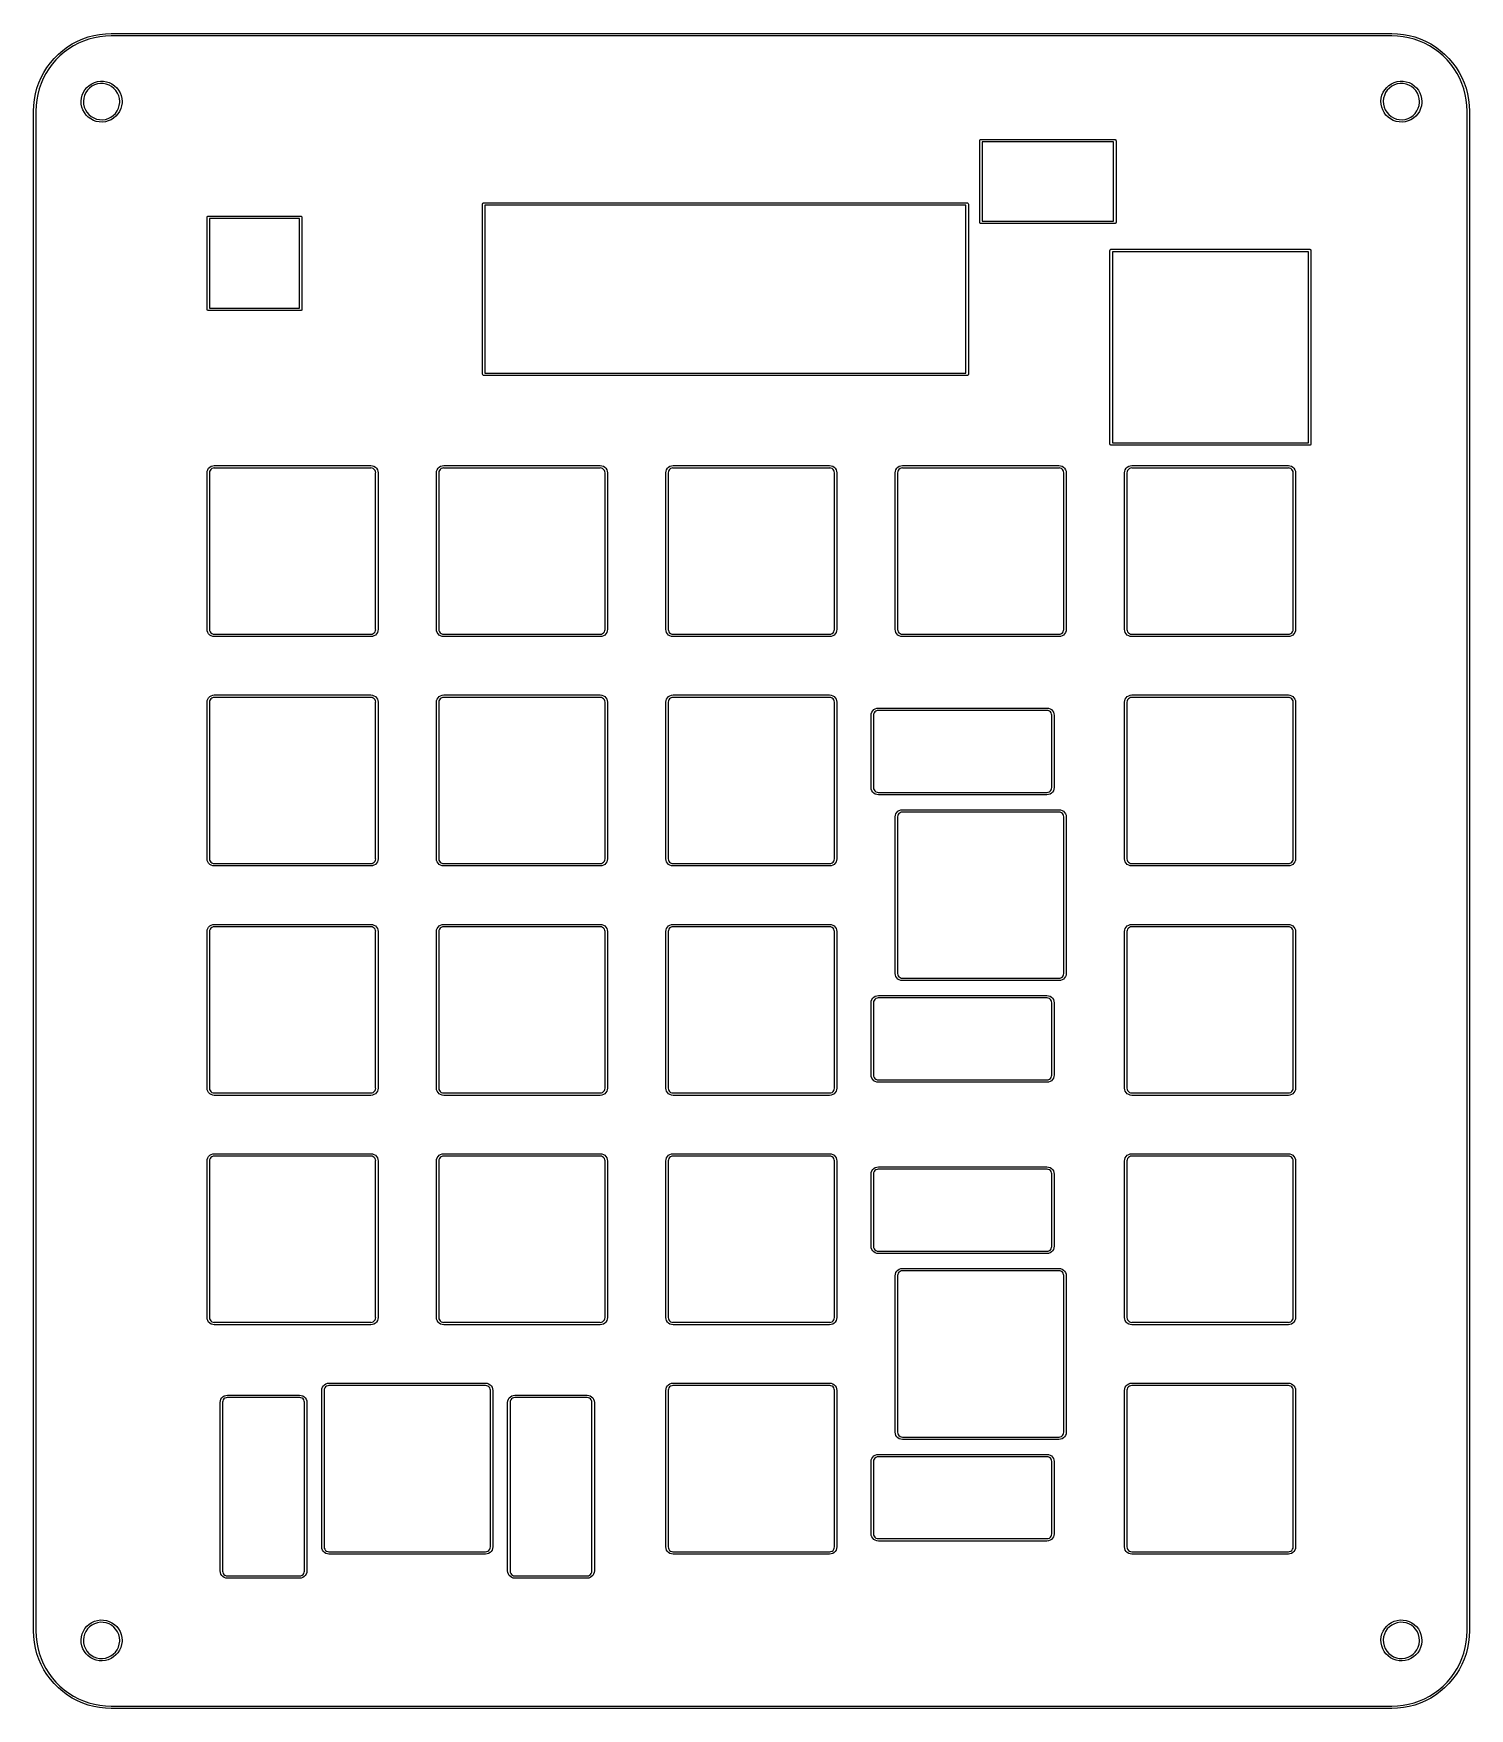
# Model space of a CAD drawing. Extents: x 3.46 to 8.15, y -6.29 to -0.81.
import ezdxf

# ---------------------------------------------------------------- set-up
doc = ezdxf.new("R2010")
doc.units = 0
doc.header["$MEASUREMENT"] = 0
doc.layers.add('BLACK', color=7, linetype='CONTINUOUS')

msp = doc.modelspace()

# ---------------------------------------------------------------- linework, layer by layer
at = {"layer": 'BLACK', "linetype": 'CONTINUOUS'}
for p, q in [((3.63415, -0.82597), (3.65249, -0.82105)), ((3.65249, -0.82105), (3.67115, -0.81752)), ((3.67115, -0.81752), (3.69002, -0.8154)), ((3.69002, -0.8154), (3.709, -0.81469)), ((3.709, -0.81469), (3.709, -0.81469)), ((3.709, -0.81469), (7.8965, -0.81469)), ((7.8965, -0.81469), (7.91548, -0.8154)), ((7.91548, -0.8154), (7.93435, -0.81752)), ((7.93435, -0.81752), (7.95301, -0.82105)), ((7.95301, -0.82105), (7.97135, -0.82597)), ((3.53628, -0.88248), (3.55067, -0.87009)), ((3.55547, -0.87611), (3.54152, -0.88812)), ((3.55067, -0.87009), (3.56595, -0.85881)), ((3.57029, -0.86518), (3.55547, -0.87611)), ((3.56595, -0.85881), (3.58203, -0.84871)), ((3.58588, -0.85538), (3.57029, -0.86518)), ((3.58203, -0.84871), (3.59882, -0.83983)), ((3.60216, -0.84677), (3.58588, -0.85538)), ((3.59882, -0.83983), (3.61623, -0.83224)), ((3.61904, -0.83941), (3.60216, -0.84677)), ((3.61623, -0.83224), (3.63415, -0.82597)), ((3.63642, -0.83333), (3.61904, -0.83941)), ((3.65421, -0.82856), (3.63642, -0.83333)), ((3.6723, -0.82514), (3.65421, -0.82856)), ((3.6906, -0.82308), (3.6723, -0.82514)), ((3.70853, -0.82241), (3.6906, -0.82308)), ((3.709, -0.82256), (3.70853, -0.82241)), ((7.8965, -0.82256), (3.709, -0.82256)), ((7.89698, -0.82241), (7.8965, -0.82256)), ((7.9149, -0.82308), (7.89698, -0.82241)), ((7.9332, -0.82514), (7.9149, -0.82308)), ((7.95129, -0.82856), (7.9332, -0.82514)), ((7.96908, -0.83333), (7.95129, -0.82856)), ((7.98646, -0.83941), (7.96908, -0.83333)), ((7.97135, -0.82597), (7.98927, -0.83224)), ((8.00334, -0.84678), (7.98646, -0.83941)), ((7.98927, -0.83224), (8.00668, -0.83984)), ((8.01962, -0.85538), (8.00334, -0.84678)), ((8.00668, -0.83984), (8.02347, -0.84871)), ((8.03521, -0.86518), (8.01962, -0.85538)), ((8.02347, -0.84871), (8.03955, -0.85881)), ((8.05002, -0.87611), (8.03521, -0.86518)), ((8.03955, -0.85881), (8.05483, -0.87009)), ((8.06398, -0.88812), (8.05002, -0.87611)), ((8.05483, -0.87009), (8.06922, -0.88248)), ((3.48908, -0.94166), (3.49919, -0.92558)), ((3.50555, -0.92992), (3.49575, -0.94551)), ((3.49919, -0.92558), (3.51046, -0.9103)), ((3.51649, -0.9151), (3.50555, -0.92992)), ((3.51046, -0.9103), (3.52285, -0.8959)), ((3.5285, -0.90114), (3.51649, -0.9151)), ((3.52285, -0.8959), (3.53628, -0.88248)), ((3.54152, -0.88812), (3.5285, -0.90114)), ((8.077, -0.90114), (8.06398, -0.88812)), ((8.06922, -0.88248), (8.08265, -0.8959)), ((8.08901, -0.9151), (8.077, -0.90114)), ((8.08265, -0.8959), (8.09504, -0.9103)), ((8.09995, -0.92992), (8.08901, -0.9151)), ((8.09504, -0.9103), (8.10631, -0.92558)), ((8.10975, -0.94551), (8.09995, -0.92992)), ((8.10631, -0.92558), (8.11642, -0.94166)), ((3.46634, -0.99378), (3.47262, -0.97585)), ((3.47262, -0.97585), (3.48021, -0.95845)), ((3.47979, -0.97867), (3.4737, -0.99605)), ((3.48715, -0.96179), (3.47979, -0.97867)), ((3.48021, -0.95845), (3.48908, -0.94166)), ((3.49575, -0.94551), (3.48715, -0.96179)), ((3.62961, -0.99088), (3.63701, -0.98428)), ((3.63701, -0.98428), (3.6453, -0.97884)), ((3.6453, -0.97884), (3.65431, -0.97468)), ((3.65479, -0.98275), (3.64617, -0.98723)), ((3.65431, -0.97468), (3.66383, -0.97191)), ((3.66402, -0.97973), (3.65479, -0.98275)), ((3.66383, -0.97191), (3.67366, -0.97057)), ((3.67362, -0.97826), (3.66402, -0.97973)), ((3.68333, -0.97838), (3.67362, -0.97826)), ((3.67366, -0.97057), (3.68358, -0.9707)), ((3.69289, -0.98008), (3.68333, -0.97838)), ((3.68358, -0.9707), (3.69337, -0.9723)), ((3.70204, -0.98333), (3.69289, -0.98008)), ((3.69337, -0.9723), (3.70282, -0.97532)), ((3.71054, -0.98802), (3.70204, -0.98333)), ((3.70282, -0.97532), (3.71172, -0.97971)), ((3.71172, -0.97971), (3.71987, -0.98536)), ((3.71987, -0.98536), (3.7271, -0.99216)), ((7.87961, -0.99088), (7.88701, -0.98428)), ((7.88701, -0.98428), (7.8953, -0.97884)), ((7.8953, -0.97884), (7.90431, -0.97468)), ((7.90479, -0.98275), (7.89617, -0.98723)), ((7.90431, -0.97468), (7.91383, -0.97191)), ((7.91402, -0.97973), (7.90479, -0.98275)), ((7.91383, -0.97191), (7.92366, -0.97057)), ((7.92362, -0.97826), (7.91402, -0.97973)), ((7.93333, -0.97838), (7.92362, -0.97826)), ((7.92366, -0.97057), (7.93358, -0.9707)), ((7.94289, -0.98008), (7.93333, -0.97838)), ((7.93358, -0.9707), (7.94337, -0.9723)), ((7.95204, -0.98333), (7.94289, -0.98008)), ((7.94337, -0.9723), (7.95282, -0.97532)), ((7.96054, -0.98802), (7.95204, -0.98333)), ((7.95282, -0.97532), (7.96172, -0.97971)), ((7.96172, -0.97971), (7.96987, -0.98536)), ((7.96987, -0.98536), (7.9771, -0.99216)), ((8.11835, -0.96179), (8.10975, -0.94551)), ((8.11642, -0.94166), (8.12529, -0.95845)), ((8.12571, -0.97867), (8.11835, -0.96179)), ((8.12529, -0.95845), (8.13288, -0.97585)), ((8.1318, -0.99605), (8.12571, -0.97867)), ((8.13288, -0.97585), (8.13916, -0.99378)), ((3.45577, -1.04965), (3.4579, -1.03078)), ((3.4579, -1.03078), (3.46143, -1.01212)), ((3.46143, -1.01212), (3.46634, -0.99378)), ((3.46551, -1.03193), (3.46345, -1.05022)), ((3.46894, -1.01383), (3.46551, -1.03193)), ((3.4737, -0.99605), (3.46894, -1.01383)), ((3.61084, -1.03562), (3.61184, -1.02575)), ((3.61086, -1.03593), (3.61084, -1.03562)), ((3.61132, -1.04553), (3.61086, -1.03593)), ((3.61184, -1.02575), (3.61428, -1.01614)), ((3.61428, -1.01614), (3.61812, -1.00699)), ((3.61812, -1.00699), (3.62326, -0.99851)), ((3.61954, -1.02627), (3.61851, -1.03593)), ((3.61851, -1.03593), (3.61907, -1.04562)), ((3.62214, -1.01691), (3.61954, -1.02627)), ((3.62623, -1.00811), (3.62214, -1.01691)), ((3.62326, -0.99851), (3.62961, -0.99088)), ((3.6317, -1.00008), (3.62623, -1.00811)), ((3.63841, -0.99306), (3.6317, -1.00008)), ((3.64617, -0.98723), (3.63841, -0.99306)), ((3.71816, -0.99404), (3.71054, -0.98802)), ((3.7247, -1.00122), (3.71816, -0.99404)), ((3.72997, -1.00937), (3.7247, -1.00122)), ((3.7271, -0.99216), (3.73324, -0.99995)), ((3.73385, -1.01828), (3.72997, -1.00937)), ((3.73324, -0.99995), (3.73816, -1.00856)), ((3.73621, -1.0277), (3.73385, -1.01828)), ((3.73567, -1.0499), (3.73694, -1.04027)), ((3.73701, -1.03737), (3.73621, -1.0277)), ((3.73694, -1.04027), (3.73701, -1.03737)), ((3.73816, -1.00856), (3.74175, -1.01781)), ((3.74175, -1.01781), (3.74394, -1.02748)), ((3.74394, -1.02748), (3.74468, -1.03737)), ((3.74468, -1.03737), (3.74459, -1.04088)), ((7.86084, -1.03562), (7.86184, -1.02575)), ((7.86086, -1.03593), (7.86084, -1.03562)), ((7.86132, -1.04553), (7.86086, -1.03593)), ((7.86184, -1.02575), (7.86428, -1.01614)), ((7.86428, -1.01614), (7.86812, -1.00699)), ((7.86812, -1.00699), (7.87326, -0.99851)), ((7.86954, -1.02627), (7.86851, -1.03593)), ((7.86851, -1.03593), (7.86907, -1.04562)), ((7.87214, -1.01691), (7.86954, -1.02627)), ((7.87623, -1.00811), (7.87214, -1.01691)), ((7.87326, -0.99851), (7.87961, -0.99088)), ((7.8817, -1.00008), (7.87623, -1.00811)), ((7.88841, -0.99306), (7.8817, -1.00008)), ((7.89617, -0.98723), (7.88841, -0.99306)), ((7.96816, -0.99404), (7.96054, -0.98802)), ((7.9747, -1.00122), (7.96816, -0.99404)), ((7.97997, -1.00937), (7.9747, -1.00122)), ((7.9771, -0.99216), (7.98324, -0.99995)), ((7.98385, -1.01828), (7.97997, -1.00937)), ((7.98324, -0.99995), (7.98816, -1.00856)), ((7.98621, -1.0277), (7.98385, -1.01828)), ((7.98567, -1.0499), (7.98694, -1.04027)), ((7.98701, -1.03737), (7.98621, -1.0277)), ((7.98694, -1.04027), (7.98701, -1.03737)), ((7.98816, -1.00856), (7.99175, -1.01781)), ((7.99175, -1.01781), (7.99394, -1.02748)), ((7.99394, -1.02748), (7.99468, -1.03737)), ((7.99468, -1.03737), (7.99459, -1.04088)), ((8.13656, -1.01383), (8.1318, -0.99605)), ((8.13999, -1.03193), (8.13656, -1.01383)), ((8.13916, -0.99378), (8.14407, -1.01212)), ((8.14205, -1.05022), (8.13999, -1.03193)), ((8.14407, -1.01212), (8.1476, -1.03078)), ((8.1476, -1.03078), (8.14973, -1.04965)), ((3.45506, -1.06862), (3.45577, -1.04965)), ((3.45506, -6.03738), (3.45506, -1.06862)), ((3.46345, -1.05022), (3.46278, -1.06815)), ((3.46278, -1.06815), (3.46294, -1.06862)), ((3.46294, -1.06862), (3.46294, -6.03737)), ((3.61326, -1.05526), (3.61132, -1.04553)), ((3.61661, -1.0646), (3.61326, -1.05526)), ((3.6213, -1.07334), (3.61661, -1.0646)), ((3.61907, -1.04562), (3.6212, -1.0551)), ((3.6212, -1.0551), (3.62486, -1.06409)), ((3.62724, -1.08128), (3.6213, -1.07334)), ((3.62486, -1.06409), (3.62993, -1.07237)), ((3.63428, -1.08827), (3.62724, -1.08128)), ((3.62993, -1.07237), (3.63629, -1.07971)), ((3.64228, -1.09413), (3.63428, -1.08827)), ((3.63629, -1.07971), (3.64376, -1.08592)), ((3.65106, -1.09875), (3.64228, -1.09413)), ((3.64376, -1.08592), (3.65215, -1.09082)), ((3.65215, -1.09082), (3.66122, -1.09428)), ((3.66122, -1.09428), (3.67073, -1.09622)), ((3.69007, -1.09534), (3.69937, -1.09255)), ((3.69937, -1.09255), (3.70809, -1.08827)), ((3.70809, -1.08827), (3.716, -1.08264)), ((3.71709, -1.09152), (3.70865, -1.09674)), ((3.716, -1.08264), (3.72288, -1.07578)), ((3.72466, -1.08511), (3.71709, -1.09152)), ((3.72288, -1.07578), (3.72854, -1.06789)), ((3.7312, -1.07765), (3.72466, -1.08511)), ((3.72854, -1.06789), (3.73285, -1.05919)), ((3.73657, -1.06931), (3.7312, -1.07765)), ((3.73285, -1.05919), (3.73567, -1.0499)), ((3.74064, -1.06027), (3.73657, -1.06931)), ((3.74334, -1.05072), (3.74064, -1.06027)), ((3.74459, -1.04088), (3.74334, -1.05072)), ((7.86326, -1.05526), (7.86132, -1.04553)), ((7.86661, -1.0646), (7.86326, -1.05526)), ((7.8713, -1.07334), (7.86661, -1.0646)), ((7.86907, -1.04562), (7.8712, -1.0551)), ((7.8712, -1.0551), (7.87486, -1.06409)), ((7.87724, -1.08128), (7.8713, -1.07334)), ((7.87486, -1.06409), (7.87993, -1.07237)), ((7.88428, -1.08827), (7.87724, -1.08128)), ((7.87993, -1.07237), (7.88629, -1.07971)), ((7.89228, -1.09413), (7.88428, -1.08827)), ((7.88629, -1.07971), (7.89376, -1.08592)), ((7.90106, -1.09875), (7.89228, -1.09413)), ((7.89376, -1.08592), (7.90215, -1.09082)), ((7.90215, -1.09082), (7.91122, -1.09428)), ((7.91122, -1.09428), (7.92073, -1.09622)), ((7.94007, -1.09534), (7.94937, -1.09255)), ((7.94937, -1.09255), (7.95809, -1.08827)), ((7.95809, -1.08827), (7.966, -1.08264)), ((7.96709, -1.09152), (7.95865, -1.09674)), ((7.966, -1.08264), (7.97288, -1.07578)), ((7.97466, -1.08511), (7.96709, -1.09152)), ((7.97288, -1.07578), (7.97854, -1.06789)), ((7.9812, -1.07765), (7.97466, -1.08511)), ((7.97854, -1.06789), (7.98285, -1.05919)), ((7.98657, -1.06931), (7.9812, -1.07765)), ((7.98285, -1.05919), (7.98567, -1.0499)), ((7.99064, -1.06027), (7.98657, -1.06931)), ((7.99334, -1.05072), (7.99064, -1.06027)), ((7.99459, -1.04088), (7.99334, -1.05072)), ((8.14272, -1.06815), (8.14205, -1.05022)), ((8.14256, -1.06862), (8.14272, -1.06815)), ((8.14256, -6.03737), (8.14256, -1.06862)), ((8.14973, -1.04965), (8.15044, -1.06862)), ((8.15044, -1.06862), (8.15044, -1.06862)), ((8.15044, -1.06862), (8.15044, -6.03737)), ((3.66043, -1.10202), (3.65106, -1.09875)), ((3.67017, -1.10387), (3.66043, -1.10202)), ((3.68009, -1.10426), (3.67017, -1.10387)), ((3.67073, -1.09622), (3.68044, -1.09657)), ((3.68995, -1.10318), (3.68009, -1.10426)), ((3.68044, -1.09657), (3.69007, -1.09534)), ((3.69954, -1.10066), (3.68995, -1.10318)), ((3.70865, -1.09674), (3.69954, -1.10066)), ((7.91043, -1.10202), (7.90106, -1.09875)), ((7.92017, -1.10387), (7.91043, -1.10202)), ((7.93009, -1.10426), (7.92017, -1.10387)), ((7.92073, -1.09622), (7.93044, -1.09657)), ((7.93995, -1.10318), (7.93009, -1.10426)), ((7.93044, -1.09657), (7.94007, -1.09534)), ((7.94954, -1.10066), (7.93995, -1.10318)), ((7.95865, -1.09674), (7.94954, -1.10066)), ((6.54881, -1.16512), (6.54901, -1.16453)), ((6.54881, -1.43212), (6.54881, -1.16512)), ((6.54901, -1.16391), (6.54937, -1.1634)), ((6.54901, -1.16453), (6.54901, -1.16391)), ((6.54937, -1.1634), (6.54956, -1.16281)), ((6.54956, -1.16281), (6.55007, -1.16244)), ((6.55007, -1.16244), (6.55044, -1.16194)), ((6.55044, -1.16194), (6.55103, -1.16175)), ((6.55103, -1.16175), (6.55153, -1.16138)), ((6.55153, -1.16138), (6.55216, -1.16138)), ((6.55216, -1.16138), (6.55275, -1.16119)), ((6.55275, -1.16119), (6.99075, -1.16119)), ((6.98681, -1.16906), (6.55669, -1.16906)), ((6.55669, -1.16906), (6.55669, -1.42819)), ((6.98681, -1.42819), (6.98681, -1.16906)), ((6.99075, -1.16119), (6.99134, -1.16138)), ((6.99134, -1.16138), (6.99197, -1.16138)), ((6.99197, -1.16138), (6.99247, -1.16175)), ((6.99247, -1.16175), (6.99306, -1.16194)), ((6.99306, -1.16194), (6.99343, -1.16244)), ((6.99343, -1.16244), (6.99394, -1.16281)), ((6.99394, -1.16281), (6.99413, -1.1634)), ((6.99413, -1.1634), (6.99449, -1.16391)), ((6.99449, -1.16391), (6.99449, -1.16453)), ((6.99449, -1.16453), (6.99469, -1.16512)), ((6.99469, -1.16512), (6.99469, -1.43212)), ((4.92481, -1.36931), (4.9254, -1.36912)), ((4.9254, -1.36912), (4.9259, -1.36875)), ((4.9259, -1.36875), (4.92653, -1.36875)), ((4.92653, -1.36875), (4.92712, -1.36856)), ((4.92712, -1.36856), (6.50738, -1.36856)), ((6.50738, -1.36856), (6.50797, -1.36875)), ((6.50797, -1.36875), (6.50923, -1.36875)), ((6.50923, -1.36875), (6.51119, -1.37018)), ((4.02281, -1.4155), (4.02301, -1.4149)), ((4.02281, -1.71612), (4.02281, -1.4155)), ((4.02301, -1.41428), (4.02337, -1.41377)), ((4.02301, -1.4149), (4.02301, -1.41428)), ((4.02337, -1.41377), (4.02356, -1.41318)), ((4.02356, -1.41318), (4.02407, -1.41281)), ((4.02407, -1.41281), (4.02444, -1.41231)), ((4.02444, -1.41231), (4.02503, -1.41212)), ((4.02503, -1.41212), (4.02553, -1.41175)), ((4.02553, -1.41175), (4.02616, -1.41175)), ((4.02616, -1.41175), (4.02675, -1.41156)), ((4.02675, -1.41156), (4.32838, -1.41156)), ((4.03069, -1.41943), (4.03069, -1.71282)), ((4.32445, -1.41943), (4.03069, -1.41943)), ((4.32481, -1.71282), (4.32445, -1.41943)), ((4.32838, -1.41156), (4.32897, -1.41175)), ((4.32897, -1.41175), (4.32959, -1.41175)), ((4.32959, -1.41175), (4.3301, -1.41212)), ((4.3301, -1.41212), (4.33069, -1.41231)), ((4.33069, -1.41231), (4.33106, -1.41281)), ((4.33106, -1.41281), (4.33156, -1.41318)), ((4.33156, -1.41318), (4.33176, -1.41377)), ((4.33176, -1.41377), (4.33212, -1.41428)), ((4.33212, -1.41428), (4.33212, -1.4149)), ((4.33212, -1.4149), (4.33232, -1.41549)), ((4.33232, -1.41549), (4.33269, -1.71675)), ((4.92318, -1.3725), (4.92338, -1.3719)), ((4.92318, -1.92875), (4.92318, -1.3725)), ((4.92338, -1.37128), (4.92374, -1.37077)), ((4.92338, -1.3719), (4.92338, -1.37128)), ((4.92374, -1.37077), (4.92393, -1.37018)), ((4.92393, -1.37018), (4.92444, -1.36981)), ((4.92444, -1.36981), (4.92481, -1.36931)), ((4.93106, -1.37643), (4.93106, -1.92482)), ((6.50407, -1.37643), (4.93106, -1.37643)), ((6.50407, -1.92482), (6.50407, -1.37643)), ((6.51119, -1.37018), (6.51195, -1.3725)), ((6.51195, -1.3725), (6.51195, -1.92875)), ((6.54901, -1.43272), (6.54881, -1.43212)), ((6.54901, -1.43334), (6.54901, -1.43272)), ((6.54937, -1.43385), (6.54901, -1.43334)), ((6.54956, -1.43444), (6.54937, -1.43385)), ((6.55007, -1.43481), (6.54956, -1.43444)), ((6.55044, -1.43531), (6.55007, -1.43481)), ((6.55103, -1.4355), (6.55044, -1.43531)), ((6.55153, -1.43587), (6.55103, -1.4355)), ((6.55216, -1.43587), (6.55153, -1.43587)), ((6.55275, -1.43606), (6.55216, -1.43587)), ((6.99075, -1.43606), (6.55275, -1.43606)), ((6.55669, -1.42819), (6.98681, -1.42819)), ((6.99134, -1.43587), (6.99075, -1.43606)), ((6.99197, -1.43587), (6.99134, -1.43587)), ((6.99247, -1.4355), (6.99197, -1.43587)), ((6.99306, -1.43531), (6.99247, -1.4355)), ((6.99343, -1.43481), (6.99306, -1.43531)), ((6.99394, -1.43444), (6.99343, -1.43481)), ((6.99413, -1.43385), (6.99394, -1.43444)), ((6.99449, -1.43334), (6.99413, -1.43385)), ((6.99469, -1.43212), (6.99449, -1.43272)), ((6.99449, -1.43272), (6.99449, -1.43334)), ((6.97481, -1.52412), (6.97501, -1.52353)), ((6.97481, -2.15712), (6.97481, -1.52412)), ((6.97501, -1.52291), (6.97537, -1.5224)), ((6.97501, -1.52353), (6.97501, -1.52291)), ((6.97537, -1.5224), (6.97556, -1.52181)), ((6.97556, -1.52181), (6.97607, -1.52144)), ((6.97607, -1.52144), (6.97644, -1.52094)), ((6.97644, -1.52094), (6.97703, -1.52075)), ((6.97703, -1.52075), (6.97753, -1.52038)), ((6.97753, -1.52038), (6.97816, -1.52038)), ((6.97816, -1.52038), (6.97875, -1.52019)), ((6.97875, -1.52019), (7.62775, -1.52019)), ((6.98269, -1.52806), (6.98269, -2.15319)), ((7.62381, -1.52806), (6.98269, -1.52806)), ((7.62381, -2.15319), (7.62381, -1.52806)), ((7.62775, -1.52019), (7.62834, -1.52038)), ((7.62834, -1.52038), (7.62897, -1.52038)), ((7.62897, -1.52038), (7.62947, -1.52075)), ((7.62947, -1.52075), (7.63006, -1.52094)), ((7.63006, -1.52094), (7.63043, -1.52144)), ((7.63043, -1.52144), (7.63094, -1.52181)), ((7.63094, -1.52181), (7.63113, -1.5224)), ((7.63113, -1.5224), (7.63149, -1.52291)), ((7.63149, -1.52291), (7.63149, -1.52353)), ((7.63149, -1.52353), (7.63169, -1.52412)), ((7.63169, -1.52412), (7.63169, -2.15712)), ((4.02301, -1.71672), (4.02281, -1.71612)), ((4.02301, -1.71797), (4.02301, -1.71672)), ((4.02444, -1.71994), (4.02301, -1.71797)), ((4.02675, -1.72069), (4.02444, -1.71994)), ((4.32875, -1.72069), (4.02675, -1.72069)), ((4.03069, -1.71282), (4.32481, -1.71282)), ((4.32935, -1.7205), (4.32875, -1.72069)), ((4.32997, -1.7205), (4.32935, -1.7205)), ((4.33047, -1.72013), (4.32997, -1.7205)), ((4.33106, -1.71994), (4.33047, -1.72013)), ((4.33143, -1.71943), (4.33106, -1.71994)), ((4.33194, -1.71907), (4.33143, -1.71943)), ((4.33213, -1.71847), (4.33194, -1.71907)), ((4.33249, -1.71797), (4.33213, -1.71847)), ((4.33269, -1.71675), (4.33249, -1.71735)), ((4.33249, -1.71735), (4.33249, -1.71797)), ((4.92393, -1.93107), (4.92318, -1.92875)), ((4.9259, -1.9325), (4.92393, -1.93107)), ((4.92716, -1.9325), (4.9259, -1.9325)), ((4.92775, -1.93269), (4.92716, -1.9325)), ((6.50801, -1.93269), (4.92775, -1.93269)), ((4.93106, -1.92482), (6.50407, -1.92482)), ((6.5086, -1.9325), (6.50801, -1.93269)), ((6.50923, -1.9325), (6.5086, -1.9325)), ((6.50973, -1.93213), (6.50923, -1.9325)), ((6.51032, -1.93194), (6.50973, -1.93213)), ((6.51069, -1.93144), (6.51032, -1.93194)), ((6.51119, -1.93107), (6.51069, -1.93144)), ((6.51139, -1.93048), (6.51119, -1.93107)), ((6.51175, -1.92997), (6.51139, -1.93048)), ((6.51195, -1.92875), (6.51175, -1.92935)), ((6.51175, -1.92935), (6.51175, -1.92997)), ((6.97501, -2.15772), (6.97481, -2.15712)), ((6.97501, -2.15834), (6.97501, -2.15772)), ((6.97537, -2.15885), (6.97501, -2.15834)), ((6.97556, -2.15944), (6.97537, -2.15885)), ((6.97607, -2.15981), (6.97556, -2.15944)), ((6.97644, -2.16031), (6.97607, -2.15981)), ((6.97703, -2.1605), (6.97644, -2.16031)), ((6.97753, -2.16087), (6.97703, -2.1605)), ((6.97816, -2.16087), (6.97753, -2.16087)), ((6.97875, -2.16106), (6.97816, -2.16087)), ((7.62775, -2.16106), (6.97875, -2.16106)), ((6.98269, -2.15319), (7.62381, -2.15319)), ((7.62834, -2.16087), (7.62775, -2.16106)), ((7.62897, -2.16087), (7.62834, -2.16087)), ((7.62947, -2.1605), (7.62897, -2.16087)), ((7.63006, -2.16031), (7.62947, -2.1605)), ((7.63043, -2.15981), (7.63006, -2.16031)), ((7.63094, -2.15944), (7.63043, -2.15981)), ((7.63113, -2.15885), (7.63094, -2.15944)), ((7.63149, -2.15834), (7.63113, -2.15885)), ((7.63169, -2.15712), (7.63149, -2.15772)), ((7.63149, -2.15772), (7.63149, -2.15834)), ((4.02322, -2.24587), (4.02497, -2.24088)), ((4.02497, -2.24088), (4.02779, -2.2364)), ((4.02779, -2.2364), (4.03153, -2.23266)), ((4.0325, -2.24318), (4.03091, -2.24701)), ((4.03153, -2.23266), (4.036, -2.22984)), ((4.03502, -2.23989), (4.0325, -2.24318)), ((4.03831, -2.23737), (4.03502, -2.23989)), ((4.036, -2.22984), (4.041, -2.22809)), ((4.04214, -2.23578), (4.03831, -2.23737)), ((4.041, -2.22809), (4.04625, -2.2275)), ((4.04595, -2.23528), (4.04214, -2.23578)), ((4.04625, -2.23538), (4.04595, -2.23528)), ((4.04625, -2.2275), (4.04625, -2.2275)), ((4.04625, -2.2275), (4.04625, -2.2275)), ((4.04625, -2.2275), (4.55806, -2.2275)), ((4.04625, -2.2275), (4.04625, -2.2275)), ((4.55806, -2.23538), (4.04625, -2.23538)), ((4.55806, -2.2275), (4.55807, -2.2275)), ((4.55836, -2.23528), (4.55806, -2.23538)), ((4.55807, -2.2275), (4.55807, -2.2275)), ((4.55807, -2.2275), (4.56332, -2.2281)), ((4.56218, -2.23578), (4.55836, -2.23528)), ((4.56601, -2.23737), (4.56218, -2.23578)), ((4.56332, -2.2281), (4.56831, -2.22984)), ((4.5693, -2.23989), (4.56601, -2.23737)), ((4.56831, -2.22984), (4.57279, -2.23266)), ((4.57182, -2.24318), (4.5693, -2.23989)), ((4.57341, -2.24701), (4.57182, -2.24318)), ((4.57279, -2.23266), (4.57653, -2.2364)), ((4.57653, -2.2364), (4.57935, -2.24088)), ((4.57935, -2.24088), (4.58109, -2.24587)), ((4.77322, -2.24587), (4.77497, -2.24088)), ((4.77497, -2.24088), (4.77779, -2.2364)), ((4.77779, -2.2364), (4.78153, -2.23266)), ((4.7825, -2.24318), (4.78091, -2.24701)), ((4.78153, -2.23266), (4.786, -2.22984)), ((4.78502, -2.23989), (4.7825, -2.24318)), ((4.78831, -2.23737), (4.78502, -2.23989)), ((4.786, -2.22984), (4.791, -2.22809)), ((4.79214, -2.23578), (4.78831, -2.23737)), ((4.791, -2.22809), (4.79625, -2.2275)), ((4.79595, -2.23528), (4.79214, -2.23578)), ((4.79625, -2.23538), (4.79595, -2.23528)), ((4.79625, -2.2275), (4.79625, -2.2275)), ((4.79625, -2.2275), (4.79625, -2.2275)), ((4.79625, -2.2275), (5.30806, -2.2275)), ((4.79625, -2.2275), (4.79625, -2.2275)), ((5.30806, -2.23538), (4.79625, -2.23538)), ((5.30806, -2.2275), (5.30807, -2.2275)), ((5.30836, -2.23528), (5.30806, -2.23538)), ((5.30807, -2.2275), (5.30807, -2.2275)), ((5.30807, -2.2275), (5.31332, -2.2281)), ((5.31218, -2.23578), (5.30836, -2.23528)), ((5.31601, -2.23737), (5.31218, -2.23578)), ((5.31332, -2.2281), (5.31831, -2.22984)), ((5.3193, -2.23989), (5.31601, -2.23737)), ((5.31831, -2.22984), (5.32279, -2.23266)), ((5.32182, -2.24318), (5.3193, -2.23989)), ((5.32341, -2.24701), (5.32182, -2.24318)), ((5.32279, -2.23266), (5.32653, -2.2364)), ((5.32653, -2.2364), (5.32935, -2.24088)), ((5.32935, -2.24088), (5.33109, -2.24587)), ((5.52322, -2.24587), (5.52497, -2.24088)), ((5.52497, -2.24088), (5.52779, -2.2364)), ((5.52779, -2.2364), (5.53153, -2.23266)), ((5.5325, -2.24318), (5.53091, -2.24701)), ((5.53153, -2.23266), (5.536, -2.22984)), ((5.53502, -2.23989), (5.5325, -2.24318)), ((5.53831, -2.23737), (5.53502, -2.23989)), ((5.536, -2.22984), (5.541, -2.22809)), ((5.54214, -2.23578), (5.53831, -2.23737)), ((5.541, -2.22809), (5.54625, -2.2275)), ((5.54595, -2.23528), (5.54214, -2.23578)), ((5.54625, -2.23538), (5.54595, -2.23528)), ((5.54625, -2.2275), (5.54625, -2.2275)), ((5.54625, -2.2275), (5.54625, -2.2275)), ((5.54625, -2.2275), (6.05806, -2.2275)), ((5.54625, -2.2275), (5.54625, -2.2275)), ((6.05806, -2.23538), (5.54625, -2.23538)), ((6.05806, -2.2275), (6.05807, -2.2275)), ((6.05836, -2.23528), (6.05806, -2.23538)), ((6.05807, -2.2275), (6.05807, -2.2275)), ((6.05807, -2.2275), (6.06332, -2.2281)), ((6.06218, -2.23578), (6.05836, -2.23528)), ((6.06601, -2.23737), (6.06218, -2.23578)), ((6.06332, -2.2281), (6.06831, -2.22984)), ((6.0693, -2.23989), (6.06601, -2.23737)), ((6.06831, -2.22984), (6.07279, -2.23266)), ((6.07182, -2.24318), (6.0693, -2.23989)), ((6.07341, -2.24701), (6.07182, -2.24318)), ((6.07279, -2.23266), (6.07653, -2.2364)), ((6.07653, -2.2364), (6.07935, -2.24088)), ((6.07935, -2.24088), (6.08109, -2.24587)), ((6.27322, -2.24587), (6.27497, -2.24088)), ((6.27497, -2.24088), (6.27779, -2.2364)), ((6.27779, -2.2364), (6.28153, -2.23266)), ((6.2825, -2.24318), (6.28091, -2.24701)), ((6.28153, -2.23266), (6.286, -2.22984)), ((6.28502, -2.23989), (6.2825, -2.24318)), ((6.28831, -2.23737), (6.28502, -2.23989)), ((6.286, -2.22984), (6.291, -2.22809)), ((6.29214, -2.23578), (6.28831, -2.23737)), ((6.291, -2.22809), (6.29625, -2.2275)), ((6.29595, -2.23528), (6.29214, -2.23578)), ((6.29625, -2.23538), (6.29595, -2.23528)), ((6.29625, -2.2275), (6.29625, -2.2275)), ((6.29625, -2.2275), (6.29625, -2.2275)), ((6.29625, -2.2275), (6.80806, -2.2275)), ((6.29625, -2.2275), (6.29625, -2.2275)), ((6.80806, -2.23538), (6.29625, -2.23538)), ((6.80806, -2.2275), (6.80807, -2.2275)), ((6.80836, -2.23528), (6.80806, -2.23538)), ((6.80807, -2.2275), (6.80807, -2.2275)), ((6.80807, -2.2275), (6.81332, -2.2281)), ((6.81218, -2.23578), (6.80836, -2.23528)), ((6.81601, -2.23737), (6.81218, -2.23578)), ((6.81332, -2.2281), (6.81831, -2.22984)), ((6.8193, -2.23989), (6.81601, -2.23737)), ((6.81831, -2.22984), (6.82279, -2.23266)), ((6.82182, -2.24318), (6.8193, -2.23989)), ((6.82341, -2.24701), (6.82182, -2.24318)), ((6.82279, -2.23266), (6.82653, -2.2364)), ((6.82653, -2.2364), (6.82935, -2.24088)), ((6.82935, -2.24088), (6.83109, -2.24587)), ((7.02322, -2.24587), (7.02497, -2.24088)), ((7.02497, -2.24088), (7.02779, -2.2364)), ((7.02779, -2.2364), (7.03153, -2.23266)), ((7.0325, -2.24318), (7.03091, -2.24701)), ((7.03153, -2.23266), (7.036, -2.22984)), ((7.03502, -2.23989), (7.0325, -2.24318)), ((7.03831, -2.23737), (7.03502, -2.23989)), ((7.036, -2.22984), (7.041, -2.22809)), ((7.04214, -2.23578), (7.03831, -2.23737)), ((7.041, -2.22809), (7.04625, -2.2275)), ((7.04595, -2.23528), (7.04214, -2.23578)), ((7.04625, -2.23538), (7.04595, -2.23528)), ((7.04625, -2.2275), (7.04625, -2.2275)), ((7.04625, -2.2275), (7.04625, -2.2275)), ((7.04625, -2.2275), (7.55806, -2.2275)), ((7.04625, -2.2275), (7.04625, -2.2275)), ((7.55806, -2.23538), (7.04625, -2.23538)), ((7.55806, -2.2275), (7.55807, -2.2275)), ((7.55836, -2.23528), (7.55806, -2.23538)), ((7.55807, -2.2275), (7.55807, -2.2275)), ((7.55807, -2.2275), (7.56332, -2.2281)), ((7.56218, -2.23578), (7.55836, -2.23528)), ((7.56601, -2.23737), (7.56218, -2.23578)), ((7.56332, -2.2281), (7.56831, -2.22984)), ((7.5693, -2.23989), (7.56601, -2.23737)), ((7.56831, -2.22984), (7.57279, -2.23266)), ((7.57182, -2.24318), (7.5693, -2.23989)), ((7.57341, -2.24701), (7.57182, -2.24318)), ((7.57279, -2.23266), (7.57653, -2.2364)), ((7.57653, -2.2364), (7.57935, -2.24088)), ((7.57935, -2.24088), (7.58109, -2.24587)), ((4.02263, -2.25112), (4.02322, -2.24587)), ((4.02263, -2.25113), (4.02263, -2.25112)), ((4.02263, -2.25112), (4.02263, -2.25112)), ((4.02263, -2.76294), (4.02263, -2.25113)), ((4.03091, -2.24701), (4.03041, -2.25083)), ((4.03041, -2.25083), (4.03051, -2.25113)), ((4.03051, -2.25113), (4.03051, -2.76294)), ((4.57391, -2.25083), (4.57341, -2.24701)), ((4.57381, -2.25113), (4.57391, -2.25083)), ((4.57381, -2.76294), (4.57381, -2.25113)), ((4.58109, -2.24587), (4.58169, -2.25112)), ((4.58169, -2.25112), (4.58169, -2.25112)), ((4.58169, -2.25112), (4.58169, -2.25112)), ((4.58169, -2.25112), (4.58169, -2.25113)), ((4.58169, -2.25113), (4.58169, -2.76294)), ((4.77263, -2.25112), (4.77322, -2.24587)), ((4.77263, -2.25113), (4.77263, -2.25112)), ((4.77263, -2.25112), (4.77263, -2.25112)), ((4.77263, -2.76294), (4.77263, -2.25113)), ((4.78091, -2.24701), (4.78041, -2.25083)), ((4.78041, -2.25083), (4.78051, -2.25113)), ((4.78051, -2.25113), (4.78051, -2.76294)), ((5.32391, -2.25083), (5.32341, -2.24701)), ((5.32381, -2.25113), (5.32391, -2.25083)), ((5.32381, -2.76294), (5.32381, -2.25113)), ((5.33109, -2.24587), (5.33169, -2.25112)), ((5.33169, -2.25112), (5.33169, -2.25112)), ((5.33169, -2.25112), (5.33169, -2.25112)), ((5.33169, -2.25112), (5.33169, -2.25113)), ((5.33169, -2.25113), (5.33169, -2.76294)), ((5.52263, -2.25112), (5.52322, -2.24587)), ((5.52263, -2.25113), (5.52263, -2.25112)), ((5.52263, -2.25112), (5.52263, -2.25112)), ((5.52263, -2.76294), (5.52263, -2.25113)), ((5.53091, -2.24701), (5.53041, -2.25083)), ((5.53041, -2.25083), (5.53051, -2.25113)), ((5.53051, -2.25113), (5.53051, -2.76294)), ((6.07391, -2.25083), (6.07341, -2.24701)), ((6.07381, -2.25113), (6.07391, -2.25083)), ((6.07381, -2.76294), (6.07381, -2.25113)), ((6.08109, -2.24587), (6.08169, -2.25112)), ((6.08169, -2.25112), (6.08169, -2.25112)), ((6.08169, -2.25112), (6.08169, -2.25112)), ((6.08169, -2.25112), (6.08169, -2.25113)), ((6.08169, -2.25113), (6.08169, -2.76294)), ((6.27263, -2.25112), (6.27322, -2.24587)), ((6.27263, -2.25113), (6.27263, -2.25112)), ((6.27263, -2.25112), (6.27263, -2.25112)), ((6.27263, -2.76294), (6.27263, -2.25113)), ((6.28091, -2.24701), (6.28041, -2.25083)), ((6.28041, -2.25083), (6.28051, -2.25113)), ((6.28051, -2.25113), (6.28051, -2.76294)), ((6.82391, -2.25083), (6.82341, -2.24701)), ((6.82381, -2.25113), (6.82391, -2.25083)), ((6.82381, -2.76294), (6.82381, -2.25113)), ((6.83109, -2.24587), (6.83169, -2.25112)), ((6.83169, -2.25112), (6.83169, -2.25112)), ((6.83169, -2.25112), (6.83169, -2.25112)), ((6.83169, -2.25112), (6.83169, -2.25113)), ((6.83169, -2.25113), (6.83169, -2.76294)), ((7.02263, -2.25112), (7.02322, -2.24587)), ((7.02263, -2.25113), (7.02263, -2.25112)), ((7.02263, -2.25112), (7.02263, -2.25112)), ((7.02263, -2.76294), (7.02263, -2.25113)), ((7.03091, -2.24701), (7.03041, -2.25083)), ((7.03041, -2.25083), (7.03051, -2.25113)), ((7.03051, -2.25113), (7.03051, -2.76294)), ((7.57391, -2.25083), (7.57341, -2.24701)), ((7.57381, -2.25113), (7.57391, -2.25083)), ((7.57381, -2.76294), (7.57381, -2.25113)), ((7.58109, -2.24587), (7.58169, -2.25112)), ((7.58169, -2.25112), (7.58169, -2.25112)), ((7.58169, -2.25112), (7.58169, -2.25112)), ((7.58169, -2.25112), (7.58169, -2.25113)), ((7.58169, -2.25113), (7.58169, -2.76294)), ((4.02264, -2.76295), (4.02263, -2.76294)), ((4.02323, -2.76819), (4.02264, -2.76295)), ((4.02497, -2.77318), (4.02323, -2.76819)), ((4.02779, -2.77766), (4.02497, -2.77318)), ((4.03153, -2.7814), (4.02779, -2.77766)), ((4.03051, -2.76294), (4.03041, -2.76323)), ((4.03041, -2.76323), (4.03091, -2.76705)), ((4.03051, -2.76294), (4.03051, -2.76294)), ((4.03051, -2.76294), (4.03051, -2.76294)), ((4.03091, -2.76705), (4.0325, -2.77088)), ((4.03601, -2.78422), (4.03153, -2.7814)), ((4.0325, -2.77088), (4.03502, -2.77417)), ((4.03502, -2.77417), (4.03831, -2.77669)), ((4.041, -2.78597), (4.03601, -2.78422)), ((4.03831, -2.77669), (4.04214, -2.77828)), ((4.04625, -2.78656), (4.041, -2.78597)), ((4.04214, -2.77828), (4.04596, -2.77878)), ((4.04596, -2.77878), (4.04625, -2.77868)), ((4.04625, -2.77868), (4.55806, -2.77868)), ((4.55806, -2.78656), (4.04625, -2.78656)), ((4.04625, -2.78656), (4.04625, -2.78656)), ((4.04625, -2.78656), (4.04625, -2.78656)), ((4.55806, -2.77868), (4.55837, -2.77878)), ((4.55807, -2.78656), (4.55806, -2.78656)), ((4.56332, -2.78597), (4.55807, -2.78656)), ((4.55807, -2.78656), (4.55807, -2.78656)), ((4.55807, -2.78656), (4.55807, -2.78656)), ((4.55837, -2.77878), (4.56218, -2.77828)), ((4.56218, -2.77828), (4.56601, -2.77669)), ((4.56831, -2.78422), (4.56332, -2.78597)), ((4.56601, -2.77669), (4.5693, -2.77417)), ((4.57279, -2.78141), (4.56831, -2.78422)), ((4.5693, -2.77417), (4.57182, -2.77088)), ((4.57182, -2.77088), (4.57341, -2.76705)), ((4.57653, -2.77767), (4.57279, -2.78141)), ((4.57341, -2.76705), (4.57391, -2.76323)), ((4.57391, -2.76323), (4.57381, -2.76294)), ((4.57381, -2.76294), (4.57381, -2.76294)), ((4.57381, -2.76294), (4.57381, -2.76294)), ((4.57935, -2.77319), (4.57653, -2.77767)), ((4.58109, -2.76819), (4.57935, -2.77319)), ((4.58169, -2.76294), (4.58109, -2.76819)), ((4.58169, -2.76294), (4.58169, -2.76294)), ((4.77264, -2.76295), (4.77263, -2.76294)), ((4.77323, -2.76819), (4.77264, -2.76295)), ((4.77497, -2.77318), (4.77323, -2.76819)), ((4.77779, -2.77766), (4.77497, -2.77318)), ((4.78153, -2.7814), (4.77779, -2.77766)), ((4.78051, -2.76294), (4.78041, -2.76323)), ((4.78041, -2.76323), (4.78091, -2.76705)), ((4.78051, -2.76294), (4.78051, -2.76294)), ((4.78051, -2.76294), (4.78051, -2.76294)), ((4.78091, -2.76705), (4.7825, -2.77088)), ((4.78601, -2.78422), (4.78153, -2.7814)), ((4.7825, -2.77088), (4.78502, -2.77417)), ((4.78502, -2.77417), (4.78831, -2.77669)), ((4.791, -2.78597), (4.78601, -2.78422)), ((4.78831, -2.77669), (4.79214, -2.77828)), ((4.79625, -2.78656), (4.791, -2.78597)), ((4.79214, -2.77828), (4.79596, -2.77878)), ((4.79596, -2.77878), (4.79625, -2.77868)), ((4.79625, -2.77868), (5.30806, -2.77868)), ((5.30806, -2.78656), (4.79625, -2.78656)), ((4.79625, -2.78656), (4.79625, -2.78656)), ((4.79625, -2.78656), (4.79625, -2.78656)), ((5.30806, -2.77868), (5.30837, -2.77878)), ((5.30807, -2.78656), (5.30806, -2.78656)), ((5.31332, -2.78597), (5.30807, -2.78656)), ((5.30807, -2.78656), (5.30807, -2.78656)), ((5.30807, -2.78656), (5.30807, -2.78656)), ((5.30837, -2.77878), (5.31218, -2.77828)), ((5.31218, -2.77828), (5.31601, -2.77669)), ((5.31831, -2.78422), (5.31332, -2.78597)), ((5.31601, -2.77669), (5.3193, -2.77417)), ((5.32279, -2.78141), (5.31831, -2.78422)), ((5.3193, -2.77417), (5.32182, -2.77088)), ((5.32182, -2.77088), (5.32341, -2.76705)), ((5.32653, -2.77767), (5.32279, -2.78141)), ((5.32341, -2.76705), (5.32391, -2.76323)), ((5.32391, -2.76323), (5.32381, -2.76294)), ((5.32381, -2.76294), (5.32381, -2.76294)), ((5.32381, -2.76294), (5.32381, -2.76294)), ((5.32935, -2.77319), (5.32653, -2.77767)), ((5.33109, -2.76819), (5.32935, -2.77319)), ((5.33169, -2.76294), (5.33109, -2.76819)), ((5.33169, -2.76294), (5.33169, -2.76294)), ((5.52264, -2.76295), (5.52263, -2.76294)), ((5.52323, -2.76819), (5.52264, -2.76295)), ((5.52497, -2.77318), (5.52323, -2.76819)), ((5.52779, -2.77766), (5.52497, -2.77318)), ((5.53153, -2.7814), (5.52779, -2.77766)), ((5.53051, -2.76294), (5.53041, -2.76323)), ((5.53041, -2.76323), (5.53091, -2.76705)), ((5.53051, -2.76294), (5.53051, -2.76294)), ((5.53051, -2.76294), (5.53051, -2.76294)), ((5.53091, -2.76705), (5.5325, -2.77088)), ((5.53601, -2.78422), (5.53153, -2.7814)), ((5.5325, -2.77088), (5.53502, -2.77417)), ((5.53502, -2.77417), (5.53831, -2.77669)), ((5.541, -2.78597), (5.53601, -2.78422)), ((5.53831, -2.77669), (5.54214, -2.77828)), ((5.54625, -2.78656), (5.541, -2.78597)), ((5.54214, -2.77828), (5.54596, -2.77878)), ((5.54596, -2.77878), (5.54625, -2.77868)), ((5.54625, -2.77868), (6.05806, -2.77868)), ((6.05806, -2.78656), (5.54625, -2.78656)), ((5.54625, -2.78656), (5.54625, -2.78656)), ((5.54625, -2.78656), (5.54625, -2.78656)), ((6.05806, -2.77868), (6.05837, -2.77878)), ((6.05807, -2.78656), (6.05806, -2.78656)), ((6.06332, -2.78597), (6.05807, -2.78656)), ((6.05807, -2.78656), (6.05807, -2.78656)), ((6.05807, -2.78656), (6.05807, -2.78656)), ((6.05837, -2.77878), (6.06218, -2.77828)), ((6.06218, -2.77828), (6.06601, -2.77669)), ((6.06831, -2.78422), (6.06332, -2.78597)), ((6.06601, -2.77669), (6.0693, -2.77417)), ((6.07279, -2.78141), (6.06831, -2.78422)), ((6.0693, -2.77417), (6.07182, -2.77088)), ((6.07182, -2.77088), (6.07341, -2.76705)), ((6.07653, -2.77767), (6.07279, -2.78141)), ((6.07341, -2.76705), (6.07391, -2.76323)), ((6.07391, -2.76323), (6.07381, -2.76294)), ((6.07381, -2.76294), (6.07381, -2.76294)), ((6.07381, -2.76294), (6.07381, -2.76294)), ((6.07935, -2.77319), (6.07653, -2.77767)), ((6.08109, -2.76819), (6.07935, -2.77319)), ((6.08169, -2.76294), (6.08109, -2.76819)), ((6.08169, -2.76294), (6.08169, -2.76294)), ((6.27264, -2.76295), (6.27263, -2.76294)), ((6.27323, -2.76819), (6.27264, -2.76295)), ((6.27497, -2.77318), (6.27323, -2.76819)), ((6.27779, -2.77766), (6.27497, -2.77318)), ((6.28153, -2.7814), (6.27779, -2.77766)), ((6.28051, -2.76294), (6.28041, -2.76323)), ((6.28041, -2.76323), (6.28091, -2.76705)), ((6.28051, -2.76294), (6.28051, -2.76294)), ((6.28051, -2.76294), (6.28051, -2.76294)), ((6.28091, -2.76705), (6.2825, -2.77088)), ((6.28601, -2.78422), (6.28153, -2.7814)), ((6.2825, -2.77088), (6.28502, -2.77417)), ((6.28502, -2.77417), (6.28831, -2.77669)), ((6.291, -2.78597), (6.28601, -2.78422)), ((6.28831, -2.77669), (6.29214, -2.77828)), ((6.29625, -2.78656), (6.291, -2.78597)), ((6.29214, -2.77828), (6.29596, -2.77878)), ((6.29596, -2.77878), (6.29625, -2.77868)), ((6.29625, -2.77868), (6.80806, -2.77868)), ((6.80806, -2.78656), (6.29625, -2.78656)), ((6.29625, -2.78656), (6.29625, -2.78656)), ((6.29625, -2.78656), (6.29625, -2.78656)), ((6.80806, -2.77868), (6.80837, -2.77878)), ((6.80807, -2.78656), (6.80806, -2.78656)), ((6.81332, -2.78597), (6.80807, -2.78656)), ((6.80807, -2.78656), (6.80807, -2.78656)), ((6.80807, -2.78656), (6.80807, -2.78656)), ((6.80837, -2.77878), (6.81218, -2.77828)), ((6.81218, -2.77828), (6.81601, -2.77669)), ((6.81831, -2.78422), (6.81332, -2.78597)), ((6.81601, -2.77669), (6.8193, -2.77417)), ((6.82279, -2.78141), (6.81831, -2.78422)), ((6.8193, -2.77417), (6.82182, -2.77088)), ((6.82182, -2.77088), (6.82341, -2.76705)), ((6.82653, -2.77767), (6.82279, -2.78141)), ((6.82341, -2.76705), (6.82391, -2.76323)), ((6.82391, -2.76323), (6.82381, -2.76294)), ((6.82381, -2.76294), (6.82381, -2.76294)), ((6.82381, -2.76294), (6.82381, -2.76294)), ((6.82935, -2.77319), (6.82653, -2.77767)), ((6.83109, -2.76819), (6.82935, -2.77319)), ((6.83169, -2.76294), (6.83109, -2.76819)), ((6.83169, -2.76294), (6.83169, -2.76294)), ((7.02264, -2.76295), (7.02263, -2.76294)), ((7.02323, -2.76819), (7.02264, -2.76295)), ((7.02497, -2.77318), (7.02323, -2.76819)), ((7.02779, -2.77766), (7.02497, -2.77318)), ((7.03153, -2.7814), (7.02779, -2.77766)), ((7.03051, -2.76294), (7.03041, -2.76323)), ((7.03041, -2.76323), (7.03091, -2.76705)), ((7.03051, -2.76294), (7.03051, -2.76294)), ((7.03051, -2.76294), (7.03051, -2.76294)), ((7.03091, -2.76705), (7.0325, -2.77088)), ((7.03601, -2.78422), (7.03153, -2.7814)), ((7.0325, -2.77088), (7.03502, -2.77417)), ((7.03502, -2.77417), (7.03831, -2.77669)), ((7.041, -2.78597), (7.03601, -2.78422)), ((7.03831, -2.77669), (7.04214, -2.77828)), ((7.04625, -2.78656), (7.041, -2.78597)), ((7.04214, -2.77828), (7.04596, -2.77878)), ((7.04596, -2.77878), (7.04625, -2.77868)), ((7.04625, -2.77868), (7.55806, -2.77868)), ((7.55806, -2.78656), (7.04625, -2.78656)), ((7.04625, -2.78656), (7.04625, -2.78656)), ((7.04625, -2.78656), (7.04625, -2.78656)), ((7.55806, -2.77868), (7.55837, -2.77878)), ((7.55807, -2.78656), (7.55806, -2.78656)), ((7.56332, -2.78597), (7.55807, -2.78656)), ((7.55807, -2.78656), (7.55807, -2.78656)), ((7.55807, -2.78656), (7.55807, -2.78656)), ((7.55837, -2.77878), (7.56218, -2.77828)), ((7.56218, -2.77828), (7.56601, -2.77669)), ((7.56831, -2.78422), (7.56332, -2.78597)), ((7.56601, -2.77669), (7.5693, -2.77417)), ((7.57279, -2.78141), (7.56831, -2.78422)), ((7.5693, -2.77417), (7.57182, -2.77088)), ((7.57182, -2.77088), (7.57341, -2.76705)), ((7.57653, -2.77767), (7.57279, -2.78141)), ((7.57341, -2.76705), (7.57391, -2.76323)), ((7.57391, -2.76323), (7.57381, -2.76294)), ((7.57381, -2.76294), (7.57381, -2.76294)), ((7.57381, -2.76294), (7.57381, -2.76294)), ((7.57935, -2.77319), (7.57653, -2.77767)), ((7.58109, -2.76819), (7.57935, -2.77319)), ((7.58169, -2.76294), (7.58109, -2.76819)), ((7.58169, -2.76294), (7.58169, -2.76294)), ((4.02263, -3.00112), (4.02322, -2.99587)), ((4.02263, -3.00113), (4.02263, -3.00112)), ((4.02263, -3.00112), (4.02263, -3.00112)), ((4.02263, -3.51294), (4.02263, -3.00113)), ((4.02322, -2.99587), (4.02497, -2.99088)), ((4.02497, -2.99088), (4.02779, -2.9864)), ((4.02779, -2.9864), (4.03153, -2.98266)), ((4.03091, -2.99701), (4.03041, -3.00083)), ((4.03041, -3.00083), (4.03051, -3.00113)), ((4.03051, -3.00113), (4.03051, -3.51294)), ((4.0325, -2.99318), (4.03091, -2.99701)), ((4.03153, -2.98266), (4.036, -2.97984)), ((4.03502, -2.98989), (4.0325, -2.99318)), ((4.03831, -2.98737), (4.03502, -2.98989)), ((4.036, -2.97984), (4.041, -2.97809)), ((4.04214, -2.98578), (4.03831, -2.98737)), ((4.041, -2.97809), (4.04625, -2.9775)), ((4.04595, -2.98528), (4.04214, -2.98578)), ((4.04625, -2.98538), (4.04595, -2.98528)), ((4.04625, -2.9775), (4.04625, -2.9775)), ((4.04625, -2.9775), (4.04625, -2.9775)), ((4.04625, -2.9775), (4.55806, -2.9775)), ((4.04625, -2.9775), (4.04625, -2.9775)), ((4.55806, -2.98538), (4.04625, -2.98538)), ((4.55806, -2.9775), (4.55807, -2.9775)), ((4.55836, -2.98528), (4.55806, -2.98538)), ((4.55807, -2.9775), (4.55807, -2.9775)), ((4.55807, -2.9775), (4.56332, -2.9781)), ((4.56218, -2.98578), (4.55836, -2.98528)), ((4.56601, -2.98737), (4.56218, -2.98578)), ((4.56332, -2.9781), (4.56831, -2.97984)), ((4.5693, -2.98989), (4.56601, -2.98737)), ((4.56831, -2.97984), (4.57279, -2.98266)), ((4.57182, -2.99318), (4.5693, -2.98989)), ((4.57341, -2.99701), (4.57182, -2.99318)), ((4.57279, -2.98266), (4.57653, -2.9864)), ((4.57391, -3.00083), (4.57341, -2.99701)), ((4.57381, -3.00113), (4.57391, -3.00083)), ((4.57381, -3.51294), (4.57381, -3.00113)), ((4.57653, -2.9864), (4.57935, -2.99088)), ((4.57935, -2.99088), (4.58109, -2.99587)), ((4.58109, -2.99587), (4.58169, -3.00112)), ((4.58169, -3.00112), (4.58169, -3.00112)), ((4.58169, -3.00112), (4.58169, -3.00112)), ((4.58169, -3.00112), (4.58169, -3.00113)), ((4.58169, -3.00113), (4.58169, -3.51294)), ((4.77263, -3.00112), (4.77322, -2.99587)), ((4.77263, -3.00113), (4.77263, -3.00112)), ((4.77263, -3.00112), (4.77263, -3.00112)), ((4.77263, -3.51294), (4.77263, -3.00113)), ((4.77322, -2.99587), (4.77497, -2.99088)), ((4.77497, -2.99088), (4.77779, -2.9864)), ((4.77779, -2.9864), (4.78153, -2.98266)), ((4.78091, -2.99701), (4.78041, -3.00083)), ((4.78041, -3.00083), (4.78051, -3.00113)), ((4.78051, -3.00113), (4.78051, -3.51294)), ((4.7825, -2.99318), (4.78091, -2.99701)), ((4.78153, -2.98266), (4.786, -2.97984)), ((4.78502, -2.98989), (4.7825, -2.99318)), ((4.78831, -2.98737), (4.78502, -2.98989)), ((4.786, -2.97984), (4.791, -2.97809)), ((4.79214, -2.98578), (4.78831, -2.98737)), ((4.791, -2.97809), (4.79625, -2.9775)), ((4.79595, -2.98528), (4.79214, -2.98578)), ((4.79625, -2.98538), (4.79595, -2.98528)), ((4.79625, -2.9775), (4.79625, -2.9775)), ((4.79625, -2.9775), (4.79625, -2.9775)), ((4.79625, -2.9775), (5.30806, -2.9775)), ((4.79625, -2.9775), (4.79625, -2.9775)), ((5.30806, -2.98538), (4.79625, -2.98538)), ((5.30806, -2.9775), (5.30807, -2.9775)), ((5.30836, -2.98528), (5.30806, -2.98538)), ((5.30807, -2.9775), (5.30807, -2.9775)), ((5.30807, -2.9775), (5.31332, -2.9781)), ((5.31218, -2.98578), (5.30836, -2.98528)), ((5.31601, -2.98737), (5.31218, -2.98578)), ((5.31332, -2.9781), (5.31831, -2.97984)), ((5.3193, -2.98989), (5.31601, -2.98737)), ((5.31831, -2.97984), (5.32279, -2.98266)), ((5.32182, -2.99318), (5.3193, -2.98989)), ((5.32341, -2.99701), (5.32182, -2.99318)), ((5.32279, -2.98266), (5.32653, -2.9864)), ((5.32391, -3.00083), (5.32341, -2.99701)), ((5.32381, -3.00113), (5.32391, -3.00083)), ((5.32381, -3.51294), (5.32381, -3.00113)), ((5.32653, -2.9864), (5.32935, -2.99088)), ((5.32935, -2.99088), (5.33109, -2.99587)), ((5.33109, -2.99587), (5.33169, -3.00112)), ((5.33169, -3.00112), (5.33169, -3.00112)), ((5.33169, -3.00112), (5.33169, -3.00112)), ((5.33169, -3.00112), (5.33169, -3.00113)), ((5.33169, -3.00113), (5.33169, -3.51294)), ((5.52263, -3.00112), (5.52322, -2.99587)), ((5.52263, -3.00113), (5.52263, -3.00112)), ((5.52263, -3.00112), (5.52263, -3.00112)), ((5.52263, -3.51294), (5.52263, -3.00113)), ((5.52322, -2.99587), (5.52497, -2.99088)), ((5.52497, -2.99088), (5.52779, -2.9864)), ((5.52779, -2.9864), (5.53153, -2.98266)), ((5.53091, -2.99701), (5.53041, -3.00083)), ((5.53041, -3.00083), (5.53051, -3.00113)), ((5.53051, -3.00113), (5.53051, -3.51294)), ((5.5325, -2.99318), (5.53091, -2.99701)), ((5.53153, -2.98266), (5.536, -2.97984)), ((5.53502, -2.98989), (5.5325, -2.99318)), ((5.53831, -2.98737), (5.53502, -2.98989)), ((5.536, -2.97984), (5.541, -2.97809)), ((5.54214, -2.98578), (5.53831, -2.98737)), ((5.541, -2.97809), (5.54625, -2.9775)), ((5.54595, -2.98528), (5.54214, -2.98578)), ((5.54625, -2.98538), (5.54595, -2.98528)), ((5.54625, -2.9775), (5.54625, -2.9775)), ((5.54625, -2.9775), (5.54625, -2.9775)), ((5.54625, -2.9775), (6.05806, -2.9775)), ((5.54625, -2.9775), (5.54625, -2.9775)), ((6.05806, -2.98538), (5.54625, -2.98538)), ((6.05806, -2.9775), (6.05807, -2.9775)), ((6.05836, -2.98528), (6.05806, -2.98538)), ((6.05807, -2.9775), (6.05807, -2.9775)), ((6.05807, -2.9775), (6.06332, -2.9781)), ((6.06218, -2.98578), (6.05836, -2.98528)), ((6.06601, -2.98737), (6.06218, -2.98578)), ((6.06332, -2.9781), (6.06831, -2.97984)), ((6.0693, -2.98989), (6.06601, -2.98737)), ((6.06831, -2.97984), (6.07279, -2.98266)), ((6.07182, -2.99318), (6.0693, -2.98989)), ((6.07341, -2.99701), (6.07182, -2.99318)), ((6.07279, -2.98266), (6.07653, -2.9864)), ((6.07391, -3.00083), (6.07341, -2.99701)), ((6.07381, -3.00113), (6.07391, -3.00083)), ((6.07381, -3.51294), (6.07381, -3.00113)), ((6.07653, -2.9864), (6.07935, -2.99088)), ((6.07935, -2.99088), (6.08109, -2.99587)), ((6.08109, -2.99587), (6.08169, -3.00112)), ((6.08169, -3.00112), (6.08169, -3.00112)), ((6.08169, -3.00112), (6.08169, -3.00112)), ((6.08169, -3.00112), (6.08169, -3.00113)), ((6.08169, -3.00113), (6.08169, -3.51294)), ((7.02263, -3.00112), (7.02322, -2.99587)), ((7.02263, -3.00113), (7.02263, -3.00112)), ((7.02263, -3.00112), (7.02263, -3.00112)), ((7.02263, -3.51294), (7.02263, -3.00113)), ((7.02322, -2.99587), (7.02497, -2.99088)), ((7.02497, -2.99088), (7.02779, -2.9864)), ((7.02779, -2.9864), (7.03153, -2.98266)), ((7.03091, -2.99701), (7.03041, -3.00083)), ((7.03041, -3.00083), (7.03051, -3.00113)), ((7.03051, -3.00113), (7.03051, -3.51294)), ((7.0325, -2.99318), (7.03091, -2.99701)), ((7.03153, -2.98266), (7.036, -2.97984)), ((7.03502, -2.98989), (7.0325, -2.99318)), ((7.03831, -2.98737), (7.03502, -2.98989)), ((7.036, -2.97984), (7.041, -2.97809)), ((7.04214, -2.98578), (7.03831, -2.98737)), ((7.041, -2.97809), (7.04625, -2.9775)), ((7.04595, -2.98528), (7.04214, -2.98578)), ((7.04625, -2.98538), (7.04595, -2.98528)), ((7.04625, -2.9775), (7.04625, -2.9775)), ((7.04625, -2.9775), (7.04625, -2.9775)), ((7.04625, -2.9775), (7.55806, -2.9775)), ((7.04625, -2.9775), (7.04625, -2.9775)), ((7.55806, -2.98538), (7.04625, -2.98538)), ((7.55806, -2.9775), (7.55807, -2.9775)), ((7.55836, -2.98528), (7.55806, -2.98538)), ((7.55807, -2.9775), (7.55807, -2.9775)), ((7.55807, -2.9775), (7.56332, -2.9781)), ((7.56218, -2.98578), (7.55836, -2.98528)), ((7.56601, -2.98737), (7.56218, -2.98578)), ((7.56332, -2.9781), (7.56831, -2.97984)), ((7.5693, -2.98989), (7.56601, -2.98737)), ((7.56831, -2.97984), (7.57279, -2.98266)), ((7.57182, -2.99318), (7.5693, -2.98989)), ((7.57341, -2.99701), (7.57182, -2.99318)), ((7.57279, -2.98266), (7.57653, -2.9864)), ((7.57391, -3.00083), (7.57341, -2.99701)), ((7.57381, -3.00113), (7.57391, -3.00083)), ((7.57381, -3.51294), (7.57381, -3.00113)), ((7.57653, -2.9864), (7.57935, -2.99088)), ((7.57935, -2.99088), (7.58109, -2.99587)), ((7.58109, -2.99587), (7.58169, -3.00112)), ((7.58169, -3.00112), (7.58169, -3.00112)), ((7.58169, -3.00112), (7.58169, -3.00112)), ((7.58169, -3.00112), (7.58169, -3.00113)), ((7.58169, -3.00113), (7.58169, -3.51294)), ((6.19389, -3.04392), (6.19448, -3.03866)), ((6.19389, -3.28014), (6.19389, -3.04392)), ((6.19389, -3.04392), (6.19389, -3.04392)), ((6.19389, -3.04392), (6.19389, -3.04392)), ((6.19448, -3.03866), (6.19623, -3.03367)), ((6.19623, -3.03367), (6.19905, -3.02919)), ((6.19905, -3.02919), (6.20279, -3.02545)), ((6.20217, -3.03981), (6.20167, -3.04362)), ((6.20167, -3.04362), (6.20177, -3.04392)), ((6.20177, -3.04392), (6.20177, -3.28014)), ((6.20376, -3.03598), (6.20217, -3.03981)), ((6.20279, -3.02545), (6.20726, -3.02264)), ((6.20628, -3.03269), (6.20376, -3.03598)), ((6.20957, -3.03016), (6.20628, -3.03269)), ((6.20726, -3.02264), (6.21226, -3.02089)), ((6.2134, -3.02858), (6.20957, -3.03016)), ((6.21226, -3.02089), (6.21751, -3.0203)), ((6.21721, -3.02807), (6.2134, -3.02858)), ((6.21751, -3.02817), (6.21721, -3.02807)), ((6.21751, -3.0203), (6.21751, -3.0203)), ((6.21751, -3.0203), (6.21751, -3.0203)), ((6.21751, -3.0203), (6.76869, -3.0203)), ((6.21751, -3.0203), (6.21751, -3.0203)), ((6.76869, -3.02817), (6.21751, -3.02817)), ((6.76869, -3.0203), (6.7687, -3.0203)), ((6.76899, -3.02808), (6.76869, -3.02817)), ((6.7687, -3.0203), (6.7687, -3.0203)), ((6.7687, -3.0203), (6.77395, -3.02089)), ((6.77281, -3.02858), (6.76899, -3.02808)), ((6.77664, -3.03016), (6.77281, -3.02858)), ((6.77395, -3.02089), (6.77894, -3.02264)), ((6.77993, -3.03269), (6.77664, -3.03016)), ((6.77894, -3.02264), (6.78342, -3.02545)), ((6.78245, -3.03598), (6.77993, -3.03269)), ((6.78404, -3.03981), (6.78245, -3.03598)), ((6.78342, -3.02545), (6.78716, -3.02919)), ((6.78454, -3.04362), (6.78404, -3.03981)), ((6.78444, -3.04392), (6.78454, -3.04362)), ((6.78444, -3.28014), (6.78444, -3.04392)), ((6.78716, -3.02919), (6.78998, -3.03367)), ((6.78998, -3.03367), (6.79172, -3.03866)), ((6.79172, -3.03866), (6.79232, -3.04392)), ((6.79232, -3.04392), (6.79232, -3.04392)), ((6.79232, -3.04392), (6.79232, -3.04392)), ((6.79232, -3.04392), (6.79232, -3.04392)), ((6.79232, -3.04392), (6.79232, -3.28014)), ((6.1939, -3.28015), (6.19389, -3.28014)), ((6.19449, -3.2854), (6.1939, -3.28015)), ((6.19623, -3.29039), (6.19449, -3.2854)), ((6.20177, -3.28014), (6.20167, -3.28043)), ((6.20167, -3.28043), (6.20217, -3.28425)), ((6.20177, -3.28014), (6.20177, -3.28014)), ((6.20177, -3.28014), (6.20177, -3.28014)), ((6.20217, -3.28425), (6.20376, -3.28808)), ((6.78245, -3.28808), (6.78404, -3.28425)), ((6.78404, -3.28425), (6.78454, -3.28044)), ((6.78454, -3.28044), (6.78444, -3.28014)), ((6.78444, -3.28014), (6.78444, -3.28014)), ((6.78444, -3.28014), (6.78444, -3.28014)), ((6.79172, -3.2854), (6.78998, -3.29039)), ((6.79232, -3.28014), (6.79172, -3.2854)), ((6.79232, -3.28014), (6.79232, -3.28014)), ((6.19905, -3.29487), (6.19623, -3.29039)), ((6.20279, -3.29861), (6.19905, -3.29487)), ((6.20727, -3.30142), (6.20279, -3.29861)), ((6.20376, -3.28808), (6.20628, -3.29137)), ((6.20628, -3.29137), (6.20957, -3.2939)), ((6.21226, -3.30317), (6.20727, -3.30142)), ((6.20957, -3.2939), (6.2134, -3.29548)), ((6.21751, -3.30376), (6.21226, -3.30317)), ((6.2134, -3.29548), (6.21722, -3.29599)), ((6.21722, -3.29599), (6.21751, -3.29589)), ((6.21751, -3.29589), (6.76869, -3.29589)), ((6.76869, -3.30376), (6.21751, -3.30376)), ((6.21751, -3.30376), (6.21751, -3.30376)), ((6.21751, -3.30376), (6.21751, -3.30376)), ((6.76869, -3.29589), (6.769, -3.29599)), ((6.7687, -3.30376), (6.76869, -3.30376)), ((6.77395, -3.30317), (6.7687, -3.30377)), ((6.7687, -3.30377), (6.7687, -3.30376)), ((6.7687, -3.30376), (6.7687, -3.30376)), ((6.769, -3.29599), (6.77281, -3.29549)), ((6.77281, -3.29549), (6.77664, -3.2939)), ((6.77894, -3.30143), (6.77395, -3.30317)), ((6.77664, -3.2939), (6.77993, -3.29137)), ((6.78342, -3.29861), (6.77894, -3.30143)), ((6.77993, -3.29137), (6.78245, -3.28808)), ((6.78716, -3.29487), (6.78342, -3.29861)), ((6.78998, -3.29039), (6.78716, -3.29487)), ((6.27263, -3.37612), (6.27322, -3.37087)), ((6.27263, -3.37613), (6.27263, -3.37612)), ((6.27263, -3.37612), (6.27263, -3.37612)), ((6.27263, -3.88794), (6.27263, -3.37613)), ((6.27322, -3.37087), (6.27497, -3.36588)), ((6.27497, -3.36588), (6.27779, -3.3614)), ((6.27779, -3.3614), (6.28153, -3.35766)), ((6.28091, -3.37201), (6.28041, -3.37583)), ((6.28041, -3.37583), (6.28051, -3.37613)), ((6.28051, -3.37613), (6.28051, -3.88794)), ((6.2825, -3.36818), (6.28091, -3.37201)), ((6.28153, -3.35766), (6.286, -3.35484)), ((6.28502, -3.36489), (6.2825, -3.36818)), ((6.28831, -3.36237), (6.28502, -3.36489)), ((6.286, -3.35484), (6.291, -3.35309)), ((6.29214, -3.36078), (6.28831, -3.36237)), ((6.291, -3.35309), (6.29625, -3.3525)), ((6.29595, -3.36028), (6.29214, -3.36078)), ((6.29625, -3.36038), (6.29595, -3.36028)), ((6.29625, -3.3525), (6.29625, -3.3525)), ((6.29625, -3.3525), (6.29625, -3.3525)), ((6.29625, -3.3525), (6.80806, -3.3525)), ((6.29625, -3.3525), (6.29625, -3.3525)), ((6.80806, -3.36038), (6.29625, -3.36038)), ((6.80806, -3.3525), (6.80807, -3.3525)), ((6.80836, -3.36028), (6.80806, -3.36038)), ((6.80807, -3.3525), (6.80807, -3.3525)), ((6.80807, -3.3525), (6.81332, -3.3531)), ((6.81218, -3.36078), (6.80836, -3.36028)), ((6.81601, -3.36237), (6.81218, -3.36078)), ((6.81332, -3.3531), (6.81831, -3.35484)), ((6.8193, -3.36489), (6.81601, -3.36237)), ((6.81831, -3.35484), (6.82279, -3.35766)), ((6.82182, -3.36818), (6.8193, -3.36489)), ((6.82341, -3.37201), (6.82182, -3.36818)), ((6.82279, -3.35766), (6.82653, -3.3614)), ((6.82391, -3.37583), (6.82341, -3.37201)), ((6.82381, -3.37613), (6.82391, -3.37583)), ((6.82381, -3.88794), (6.82381, -3.37613)), ((6.82653, -3.3614), (6.82935, -3.36588)), ((6.82935, -3.36588), (6.83109, -3.37087)), ((6.83109, -3.37087), (6.83169, -3.37612)), ((6.83169, -3.37612), (6.83169, -3.37612)), ((6.83169, -3.37612), (6.83169, -3.37612)), ((6.83169, -3.37612), (6.83169, -3.37613)), ((6.83169, -3.37613), (6.83169, -3.88794)), ((4.02264, -3.51295), (4.02263, -3.51294)), ((4.02323, -3.51819), (4.02264, -3.51295)), ((4.02497, -3.52318), (4.02323, -3.51819)), ((4.02779, -3.52766), (4.02497, -3.52318)), ((4.03153, -3.5314), (4.02779, -3.52766)), ((4.03051, -3.51294), (4.03041, -3.51323)), ((4.03041, -3.51323), (4.03091, -3.51705)), ((4.03051, -3.51294), (4.03051, -3.51294)), ((4.03051, -3.51294), (4.03051, -3.51294)), ((4.03091, -3.51705), (4.0325, -3.52088)), ((4.03601, -3.53422), (4.03153, -3.5314)), ((4.0325, -3.52088), (4.03502, -3.52417)), ((4.03502, -3.52417), (4.03831, -3.52669)), ((4.041, -3.53597), (4.03601, -3.53422)), ((4.03831, -3.52669), (4.04214, -3.52828)), ((4.04625, -3.53656), (4.041, -3.53597)), ((4.04214, -3.52828), (4.04596, -3.52878)), ((4.04596, -3.52878), (4.04625, -3.52868)), ((4.04625, -3.52868), (4.55806, -3.52868)), ((4.55806, -3.53656), (4.04625, -3.53656)), ((4.04625, -3.53656), (4.04625, -3.53656)), ((4.04625, -3.53656), (4.04625, -3.53656)), ((4.55806, -3.52868), (4.55837, -3.52878)), ((4.55807, -3.53656), (4.55806, -3.53656)), ((4.56332, -3.53597), (4.55807, -3.53656)), ((4.55807, -3.53656), (4.55807, -3.53656)), ((4.55807, -3.53656), (4.55807, -3.53656)), ((4.55837, -3.52878), (4.56218, -3.52828)), ((4.56218, -3.52828), (4.56601, -3.52669)), ((4.56831, -3.53422), (4.56332, -3.53597)), ((4.56601, -3.52669), (4.5693, -3.52417)), ((4.57279, -3.53141), (4.56831, -3.53422)), ((4.5693, -3.52417), (4.57182, -3.52088)), ((4.57182, -3.52088), (4.57341, -3.51705)), ((4.57653, -3.52767), (4.57279, -3.53141)), ((4.57341, -3.51705), (4.57391, -3.51323)), ((4.57391, -3.51323), (4.57381, -3.51294)), ((4.57381, -3.51294), (4.57381, -3.51294)), ((4.57381, -3.51294), (4.57381, -3.51294)), ((4.57935, -3.52319), (4.57653, -3.52767)), ((4.58109, -3.51819), (4.57935, -3.52319)), ((4.58169, -3.51294), (4.58109, -3.51819)), ((4.58169, -3.51294), (4.58169, -3.51294)), ((4.77264, -3.51295), (4.77263, -3.51294)), ((4.77323, -3.51819), (4.77264, -3.51295)), ((4.77497, -3.52318), (4.77323, -3.51819)), ((4.77779, -3.52766), (4.77497, -3.52318)), ((4.78153, -3.5314), (4.77779, -3.52766)), ((4.78051, -3.51294), (4.78041, -3.51323)), ((4.78041, -3.51323), (4.78091, -3.51705)), ((4.78051, -3.51294), (4.78051, -3.51294)), ((4.78051, -3.51294), (4.78051, -3.51294)), ((4.78091, -3.51705), (4.7825, -3.52088)), ((4.78601, -3.53422), (4.78153, -3.5314)), ((4.7825, -3.52088), (4.78502, -3.52417)), ((4.78502, -3.52417), (4.78831, -3.52669)), ((4.791, -3.53597), (4.78601, -3.53422)), ((4.78831, -3.52669), (4.79214, -3.52828)), ((4.79625, -3.53656), (4.791, -3.53597)), ((4.79214, -3.52828), (4.79596, -3.52878)), ((4.79596, -3.52878), (4.79625, -3.52868)), ((4.79625, -3.52868), (5.30806, -3.52868)), ((5.30806, -3.53656), (4.79625, -3.53656)), ((4.79625, -3.53656), (4.79625, -3.53656)), ((4.79625, -3.53656), (4.79625, -3.53656)), ((5.30806, -3.52868), (5.30837, -3.52878)), ((5.30807, -3.53656), (5.30806, -3.53656)), ((5.31332, -3.53597), (5.30807, -3.53656)), ((5.30807, -3.53656), (5.30807, -3.53656)), ((5.30807, -3.53656), (5.30807, -3.53656)), ((5.30837, -3.52878), (5.31218, -3.52828)), ((5.31218, -3.52828), (5.31601, -3.52669)), ((5.31831, -3.53422), (5.31332, -3.53597)), ((5.31601, -3.52669), (5.3193, -3.52417)), ((5.32279, -3.53141), (5.31831, -3.53422)), ((5.3193, -3.52417), (5.32182, -3.52088)), ((5.32182, -3.52088), (5.32341, -3.51705)), ((5.32653, -3.52767), (5.32279, -3.53141)), ((5.32341, -3.51705), (5.32391, -3.51323)), ((5.32391, -3.51323), (5.32381, -3.51294)), ((5.32381, -3.51294), (5.32381, -3.51294)), ((5.32381, -3.51294), (5.32381, -3.51294)), ((5.32935, -3.52319), (5.32653, -3.52767)), ((5.33109, -3.51819), (5.32935, -3.52319)), ((5.33169, -3.51294), (5.33109, -3.51819)), ((5.33169, -3.51294), (5.33169, -3.51294)), ((5.52264, -3.51295), (5.52263, -3.51294)), ((5.52323, -3.51819), (5.52264, -3.51295)), ((5.52497, -3.52318), (5.52323, -3.51819)), ((5.52779, -3.52766), (5.52497, -3.52318)), ((5.53153, -3.5314), (5.52779, -3.52766)), ((5.53051, -3.51294), (5.53041, -3.51323)), ((5.53041, -3.51323), (5.53091, -3.51705)), ((5.53051, -3.51294), (5.53051, -3.51294)), ((5.53051, -3.51294), (5.53051, -3.51294)), ((5.53091, -3.51705), (5.5325, -3.52088)), ((5.53601, -3.53422), (5.53153, -3.5314)), ((5.5325, -3.52088), (5.53502, -3.52417)), ((5.53502, -3.52417), (5.53831, -3.52669)), ((5.541, -3.53597), (5.53601, -3.53422)), ((5.53831, -3.52669), (5.54214, -3.52828)), ((5.54625, -3.53656), (5.541, -3.53597)), ((5.54214, -3.52828), (5.54596, -3.52878)), ((5.54596, -3.52878), (5.54625, -3.52868)), ((5.54625, -3.52868), (6.05806, -3.52868)), ((6.05806, -3.53656), (5.54625, -3.53656)), ((5.54625, -3.53656), (5.54625, -3.53656)), ((5.54625, -3.53656), (5.54625, -3.53656)), ((6.05806, -3.52868), (6.05837, -3.52878)), ((6.05807, -3.53656), (6.05806, -3.53656)), ((6.06332, -3.53597), (6.05807, -3.53656)), ((6.05807, -3.53656), (6.05807, -3.53656)), ((6.05807, -3.53656), (6.05807, -3.53656)), ((6.05837, -3.52878), (6.06218, -3.52828)), ((6.06218, -3.52828), (6.06601, -3.52669)), ((6.06831, -3.53422), (6.06332, -3.53597)), ((6.06601, -3.52669), (6.0693, -3.52417)), ((6.07279, -3.53141), (6.06831, -3.53422)), ((6.0693, -3.52417), (6.07182, -3.52088)), ((6.07182, -3.52088), (6.07341, -3.51705)), ((6.07653, -3.52767), (6.07279, -3.53141)), ((6.07341, -3.51705), (6.07391, -3.51323)), ((6.07391, -3.51323), (6.07381, -3.51294)), ((6.07381, -3.51294), (6.07381, -3.51294)), ((6.07381, -3.51294), (6.07381, -3.51294)), ((6.07935, -3.52319), (6.07653, -3.52767)), ((6.08109, -3.51819), (6.07935, -3.52319)), ((6.08169, -3.51294), (6.08109, -3.51819)), ((6.08169, -3.51294), (6.08169, -3.51294)), ((7.02264, -3.51295), (7.02263, -3.51294)), ((7.02323, -3.51819), (7.02264, -3.51295)), ((7.02497, -3.52318), (7.02323, -3.51819)), ((7.02779, -3.52766), (7.02497, -3.52318)), ((7.03153, -3.5314), (7.02779, -3.52766)), ((7.03051, -3.51294), (7.03041, -3.51323)), ((7.03041, -3.51323), (7.03091, -3.51705)), ((7.03051, -3.51294), (7.03051, -3.51294)), ((7.03051, -3.51294), (7.03051, -3.51294)), ((7.03091, -3.51705), (7.0325, -3.52088)), ((7.03601, -3.53422), (7.03153, -3.5314)), ((7.0325, -3.52088), (7.03502, -3.52417)), ((7.03502, -3.52417), (7.03831, -3.52669)), ((7.041, -3.53597), (7.03601, -3.53422)), ((7.03831, -3.52669), (7.04214, -3.52828)), ((7.04625, -3.53656), (7.041, -3.53597)), ((7.04214, -3.52828), (7.04596, -3.52878)), ((7.04596, -3.52878), (7.04625, -3.52868)), ((7.04625, -3.52868), (7.55806, -3.52868)), ((7.55806, -3.53656), (7.04625, -3.53656)), ((7.04625, -3.53656), (7.04625, -3.53656)), ((7.04625, -3.53656), (7.04625, -3.53656)), ((7.55806, -3.52868), (7.55837, -3.52878)), ((7.55807, -3.53656), (7.55806, -3.53656)), ((7.56332, -3.53597), (7.55807, -3.53656)), ((7.55807, -3.53656), (7.55807, -3.53656)), ((7.55807, -3.53656), (7.55807, -3.53656)), ((7.55837, -3.52878), (7.56218, -3.52828)), ((7.56218, -3.52828), (7.56601, -3.52669)), ((7.56831, -3.53422), (7.56332, -3.53597)), ((7.56601, -3.52669), (7.5693, -3.52417)), ((7.57279, -3.53141), (7.56831, -3.53422)), ((7.5693, -3.52417), (7.57182, -3.52088)), ((7.57182, -3.52088), (7.57341, -3.51705)), ((7.57653, -3.52767), (7.57279, -3.53141)), ((7.57341, -3.51705), (7.57391, -3.51323)), ((7.57391, -3.51323), (7.57381, -3.51294)), ((7.57381, -3.51294), (7.57381, -3.51294)), ((7.57381, -3.51294), (7.57381, -3.51294)), ((7.57935, -3.52319), (7.57653, -3.52767)), ((7.58109, -3.51819), (7.57935, -3.52319)), ((7.58169, -3.51294), (7.58109, -3.51819)), ((7.58169, -3.51294), (7.58169, -3.51294)), ((4.02263, -3.75112), (4.02322, -3.74587)), ((4.02263, -3.75113), (4.02263, -3.75112)), ((4.02263, -3.75112), (4.02263, -3.75112)), ((4.02263, -4.26294), (4.02263, -3.75113)), ((4.02322, -3.74587), (4.02497, -3.74088)), ((4.02497, -3.74088), (4.02779, -3.7364)), ((4.02779, -3.7364), (4.03153, -3.73266)), ((4.03091, -3.74701), (4.03041, -3.75083)), ((4.03041, -3.75083), (4.03051, -3.75113)), ((4.03051, -3.75113), (4.03051, -4.26294)), ((4.0325, -3.74318), (4.03091, -3.74701)), ((4.03153, -3.73266), (4.036, -3.72984)), ((4.03502, -3.73989), (4.0325, -3.74318)), ((4.03831, -3.73737), (4.03502, -3.73989)), ((4.036, -3.72984), (4.041, -3.72809)), ((4.04214, -3.73578), (4.03831, -3.73737)), ((4.041, -3.72809), (4.04625, -3.7275)), ((4.04595, -3.73528), (4.04214, -3.73578)), ((4.04625, -3.73538), (4.04595, -3.73528)), ((4.04625, -3.7275), (4.04625, -3.7275)), ((4.04625, -3.7275), (4.04625, -3.7275)), ((4.04625, -3.7275), (4.55806, -3.7275)), ((4.04625, -3.7275), (4.04625, -3.7275)), ((4.55806, -3.73538), (4.04625, -3.73538)), ((4.55806, -3.7275), (4.55807, -3.7275)), ((4.55836, -3.73528), (4.55806, -3.73538)), ((4.55807, -3.7275), (4.55807, -3.7275)), ((4.55807, -3.7275), (4.56332, -3.7281)), ((4.56218, -3.73578), (4.55836, -3.73528)), ((4.56601, -3.73737), (4.56218, -3.73578)), ((4.56332, -3.7281), (4.56831, -3.72984)), ((4.5693, -3.73989), (4.56601, -3.73737)), ((4.56831, -3.72984), (4.57279, -3.73266)), ((4.57182, -3.74318), (4.5693, -3.73989)), ((4.57341, -3.74701), (4.57182, -3.74318)), ((4.57279, -3.73266), (4.57653, -3.7364)), ((4.57391, -3.75083), (4.57341, -3.74701)), ((4.57381, -3.75113), (4.57391, -3.75083)), ((4.57381, -4.26294), (4.57381, -3.75113)), ((4.57653, -3.7364), (4.57935, -3.74088)), ((4.57935, -3.74088), (4.58109, -3.74587)), ((4.58109, -3.74587), (4.58169, -3.75112)), ((4.58169, -3.75112), (4.58169, -3.75112)), ((4.58169, -3.75112), (4.58169, -3.75112)), ((4.58169, -3.75112), (4.58169, -3.75113)), ((4.58169, -3.75113), (4.58169, -4.26294)), ((4.77263, -3.75112), (4.77322, -3.74587)), ((4.77263, -3.75113), (4.77263, -3.75112)), ((4.77263, -3.75112), (4.77263, -3.75112)), ((4.77263, -4.26294), (4.77263, -3.75113)), ((4.77322, -3.74587), (4.77497, -3.74088)), ((4.77497, -3.74088), (4.77779, -3.7364)), ((4.77779, -3.7364), (4.78153, -3.73266)), ((4.78091, -3.74701), (4.78041, -3.75083)), ((4.78041, -3.75083), (4.78051, -3.75113)), ((4.78051, -3.75113), (4.78051, -4.26294)), ((4.7825, -3.74318), (4.78091, -3.74701)), ((4.78153, -3.73266), (4.786, -3.72984)), ((4.78502, -3.73989), (4.7825, -3.74318)), ((4.78831, -3.73737), (4.78502, -3.73989)), ((4.786, -3.72984), (4.791, -3.72809)), ((4.79214, -3.73578), (4.78831, -3.73737)), ((4.791, -3.72809), (4.79625, -3.7275)), ((4.79595, -3.73528), (4.79214, -3.73578)), ((4.79625, -3.73538), (4.79595, -3.73528)), ((4.79625, -3.7275), (4.79625, -3.7275)), ((4.79625, -3.7275), (4.79625, -3.7275)), ((4.79625, -3.7275), (5.30806, -3.7275)), ((4.79625, -3.7275), (4.79625, -3.7275)), ((5.30806, -3.73538), (4.79625, -3.73538)), ((5.30806, -3.7275), (5.30807, -3.7275)), ((5.30836, -3.73528), (5.30806, -3.73538)), ((5.30807, -3.7275), (5.30807, -3.7275)), ((5.30807, -3.7275), (5.31332, -3.7281)), ((5.31218, -3.73578), (5.30836, -3.73528)), ((5.31601, -3.73737), (5.31218, -3.73578)), ((5.31332, -3.7281), (5.31831, -3.72984)), ((5.3193, -3.73989), (5.31601, -3.73737)), ((5.31831, -3.72984), (5.32279, -3.73266)), ((5.32182, -3.74318), (5.3193, -3.73989)), ((5.32341, -3.74701), (5.32182, -3.74318)), ((5.32279, -3.73266), (5.32653, -3.7364)), ((5.32391, -3.75083), (5.32341, -3.74701)), ((5.32381, -3.75113), (5.32391, -3.75083)), ((5.32381, -4.26294), (5.32381, -3.75113)), ((5.32653, -3.7364), (5.32935, -3.74088)), ((5.32935, -3.74088), (5.33109, -3.74587)), ((5.33109, -3.74587), (5.33169, -3.75112)), ((5.33169, -3.75112), (5.33169, -3.75112)), ((5.33169, -3.75112), (5.33169, -3.75112)), ((5.33169, -3.75112), (5.33169, -3.75113)), ((5.33169, -3.75113), (5.33169, -4.26294)), ((5.52263, -3.75112), (5.52322, -3.74587)), ((5.52263, -3.75113), (5.52263, -3.75112)), ((5.52263, -3.75112), (5.52263, -3.75112)), ((5.52263, -4.26294), (5.52263, -3.75113)), ((5.52322, -3.74587), (5.52497, -3.74088)), ((5.52497, -3.74088), (5.52779, -3.7364)), ((5.52779, -3.7364), (5.53153, -3.73266)), ((5.53091, -3.74701), (5.53041, -3.75083)), ((5.53041, -3.75083), (5.53051, -3.75113)), ((5.53051, -3.75113), (5.53051, -4.26294)), ((5.5325, -3.74318), (5.53091, -3.74701)), ((5.53153, -3.73266), (5.536, -3.72984)), ((5.53502, -3.73989), (5.5325, -3.74318)), ((5.53831, -3.73737), (5.53502, -3.73989)), ((5.536, -3.72984), (5.541, -3.72809)), ((5.54214, -3.73578), (5.53831, -3.73737)), ((5.541, -3.72809), (5.54625, -3.7275)), ((5.54595, -3.73528), (5.54214, -3.73578)), ((5.54625, -3.73538), (5.54595, -3.73528)), ((5.54625, -3.7275), (5.54625, -3.7275)), ((5.54625, -3.7275), (5.54625, -3.7275)), ((5.54625, -3.7275), (6.05806, -3.7275)), ((5.54625, -3.7275), (5.54625, -3.7275)), ((6.05806, -3.73538), (5.54625, -3.73538)), ((6.05806, -3.7275), (6.05807, -3.7275)), ((6.05836, -3.73528), (6.05806, -3.73538)), ((6.05807, -3.7275), (6.05807, -3.7275)), ((6.05807, -3.7275), (6.06332, -3.7281)), ((6.06218, -3.73578), (6.05836, -3.73528)), ((6.06601, -3.73737), (6.06218, -3.73578)), ((6.06332, -3.7281), (6.06831, -3.72984)), ((6.0693, -3.73989), (6.06601, -3.73737)), ((6.06831, -3.72984), (6.07279, -3.73266)), ((6.07182, -3.74318), (6.0693, -3.73989)), ((6.07341, -3.74701), (6.07182, -3.74318)), ((6.07279, -3.73266), (6.07653, -3.7364)), ((6.07391, -3.75083), (6.07341, -3.74701)), ((6.07381, -3.75113), (6.07391, -3.75083)), ((6.07381, -4.26294), (6.07381, -3.75113)), ((6.07653, -3.7364), (6.07935, -3.74088)), ((6.07935, -3.74088), (6.08109, -3.74587)), ((6.08109, -3.74587), (6.08169, -3.75112)), ((6.08169, -3.75112), (6.08169, -3.75112)), ((6.08169, -3.75112), (6.08169, -3.75112)), ((6.08169, -3.75112), (6.08169, -3.75113)), ((6.08169, -3.75113), (6.08169, -4.26294)), ((7.02263, -3.75112), (7.02322, -3.74587)), ((7.02263, -3.75113), (7.02263, -3.75112)), ((7.02263, -3.75112), (7.02263, -3.75112)), ((7.02263, -4.26294), (7.02263, -3.75113)), ((7.02322, -3.74587), (7.02497, -3.74088)), ((7.02497, -3.74088), (7.02779, -3.7364)), ((7.02779, -3.7364), (7.03153, -3.73266)), ((7.03091, -3.74701), (7.03041, -3.75083)), ((7.03041, -3.75083), (7.03051, -3.75113)), ((7.03051, -3.75113), (7.03051, -4.26294)), ((7.0325, -3.74318), (7.03091, -3.74701)), ((7.03153, -3.73266), (7.036, -3.72984)), ((7.03502, -3.73989), (7.0325, -3.74318)), ((7.03831, -3.73737), (7.03502, -3.73989)), ((7.036, -3.72984), (7.041, -3.72809)), ((7.04214, -3.73578), (7.03831, -3.73737)), ((7.041, -3.72809), (7.04625, -3.7275)), ((7.04595, -3.73528), (7.04214, -3.73578)), ((7.04625, -3.73538), (7.04595, -3.73528)), ((7.04625, -3.7275), (7.04625, -3.7275)), ((7.04625, -3.7275), (7.04625, -3.7275)), ((7.04625, -3.7275), (7.55806, -3.7275)), ((7.04625, -3.7275), (7.04625, -3.7275)), ((7.55806, -3.73538), (7.04625, -3.73538)), ((7.55806, -3.7275), (7.55807, -3.7275)), ((7.55836, -3.73528), (7.55806, -3.73538)), ((7.55807, -3.7275), (7.55807, -3.7275)), ((7.55807, -3.7275), (7.56332, -3.7281)), ((7.56218, -3.73578), (7.55836, -3.73528)), ((7.56601, -3.73737), (7.56218, -3.73578)), ((7.56332, -3.7281), (7.56831, -3.72984)), ((7.5693, -3.73989), (7.56601, -3.73737)), ((7.56831, -3.72984), (7.57279, -3.73266)), ((7.57182, -3.74318), (7.5693, -3.73989)), ((7.57341, -3.74701), (7.57182, -3.74318)), ((7.57279, -3.73266), (7.57653, -3.7364)), ((7.57391, -3.75083), (7.57341, -3.74701)), ((7.57381, -3.75113), (7.57391, -3.75083)), ((7.57381, -4.26294), (7.57381, -3.75113)), ((7.57653, -3.7364), (7.57935, -3.74088)), ((7.57935, -3.74088), (7.58109, -3.74587)), ((7.58109, -3.74587), (7.58169, -3.75112)), ((7.58169, -3.75112), (7.58169, -3.75112)), ((7.58169, -3.75112), (7.58169, -3.75112)), ((7.58169, -3.75112), (7.58169, -3.75113)), ((7.58169, -3.75113), (7.58169, -4.26294)), ((6.27264, -3.88795), (6.27263, -3.88794)), ((6.27323, -3.89319), (6.27264, -3.88795)), ((6.28051, -3.88794), (6.28041, -3.88823)), ((6.28041, -3.88823), (6.28091, -3.89205)), ((6.28051, -3.88794), (6.28051, -3.88794)), ((6.28051, -3.88794), (6.28051, -3.88794)), ((6.82341, -3.89205), (6.82391, -3.88823)), ((6.82391, -3.88823), (6.82381, -3.88794)), ((6.82381, -3.88794), (6.82381, -3.88794)), ((6.82381, -3.88794), (6.82381, -3.88794)), ((6.83169, -3.88794), (6.83109, -3.89319)), ((6.83169, -3.88794), (6.83169, -3.88794)), ((6.27497, -3.89818), (6.27323, -3.89319)), ((6.27779, -3.90266), (6.27497, -3.89818)), ((6.28153, -3.9064), (6.27779, -3.90266)), ((6.28091, -3.89205), (6.2825, -3.89588)), ((6.28601, -3.90922), (6.28153, -3.9064)), ((6.2825, -3.89588), (6.28502, -3.89917)), ((6.28502, -3.89917), (6.28831, -3.90169)), ((6.291, -3.91097), (6.28601, -3.90922)), ((6.28831, -3.90169), (6.29214, -3.90328)), ((6.29625, -3.91156), (6.291, -3.91097)), ((6.29214, -3.90328), (6.29596, -3.90378)), ((6.29596, -3.90378), (6.29625, -3.90368)), ((6.29625, -3.90368), (6.80806, -3.90368)), ((6.80806, -3.91156), (6.29625, -3.91156)), ((6.29625, -3.91156), (6.29625, -3.91156)), ((6.29625, -3.91156), (6.29625, -3.91156)), ((6.80806, -3.90368), (6.80837, -3.90378)), ((6.80807, -3.91156), (6.80806, -3.91156)), ((6.81332, -3.91097), (6.80807, -3.91156)), ((6.80807, -3.91156), (6.80807, -3.91156)), ((6.80807, -3.91156), (6.80807, -3.91156)), ((6.80837, -3.90378), (6.81218, -3.90328)), ((6.81218, -3.90328), (6.81601, -3.90169)), ((6.81831, -3.90922), (6.81332, -3.91097)), ((6.81601, -3.90169), (6.8193, -3.89917)), ((6.82279, -3.90641), (6.81831, -3.90922)), ((6.8193, -3.89917), (6.82182, -3.89588)), ((6.82182, -3.89588), (6.82341, -3.89205)), ((6.82653, -3.90267), (6.82279, -3.90641)), ((6.82935, -3.89819), (6.82653, -3.90267)), ((6.83109, -3.89319), (6.82935, -3.89819)), ((6.19389, -3.98392), (6.19448, -3.97866)), ((6.19389, -4.22014), (6.19389, -3.98392)), ((6.19389, -3.98392), (6.19389, -3.98392)), ((6.19389, -3.98392), (6.19389, -3.98392)), ((6.19448, -3.97866), (6.19623, -3.97367)), ((6.19623, -3.97367), (6.19905, -3.96919)), ((6.19905, -3.96919), (6.20279, -3.96545)), ((6.20217, -3.97981), (6.20167, -3.98362)), ((6.20167, -3.98362), (6.20177, -3.98392)), ((6.20177, -3.98392), (6.20177, -4.22014)), ((6.20376, -3.97598), (6.20217, -3.97981)), ((6.20279, -3.96545), (6.20726, -3.96264)), ((6.20628, -3.97269), (6.20376, -3.97598)), ((6.20957, -3.97016), (6.20628, -3.97269)), ((6.20726, -3.96264), (6.21226, -3.96089)), ((6.2134, -3.96858), (6.20957, -3.97016)), ((6.21226, -3.96089), (6.21751, -3.9603)), ((6.21721, -3.96807), (6.2134, -3.96858)), ((6.21751, -3.96817), (6.21721, -3.96807)), ((6.21751, -3.9603), (6.21751, -3.9603)), ((6.21751, -3.9603), (6.21751, -3.9603)), ((6.21751, -3.9603), (6.76869, -3.9603)), ((6.21751, -3.9603), (6.21751, -3.9603)), ((6.76869, -3.96817), (6.21751, -3.96817)), ((6.76869, -3.9603), (6.7687, -3.9603)), ((6.76899, -3.96808), (6.76869, -3.96817)), ((6.7687, -3.9603), (6.7687, -3.9603)), ((6.7687, -3.9603), (6.77395, -3.96089)), ((6.77281, -3.96858), (6.76899, -3.96808)), ((6.77664, -3.97016), (6.77281, -3.96858)), ((6.77395, -3.96089), (6.77894, -3.96264)), ((6.77993, -3.97269), (6.77664, -3.97016)), ((6.77894, -3.96264), (6.78342, -3.96545)), ((6.78245, -3.97598), (6.77993, -3.97269)), ((6.78404, -3.97981), (6.78245, -3.97598)), ((6.78342, -3.96545), (6.78716, -3.96919)), ((6.78454, -3.98362), (6.78404, -3.97981)), ((6.78444, -3.98392), (6.78454, -3.98362)), ((6.78444, -4.22014), (6.78444, -3.98392)), ((6.78716, -3.96919), (6.78998, -3.97367)), ((6.78998, -3.97367), (6.79172, -3.97866)), ((6.79172, -3.97866), (6.79232, -3.98392)), ((6.79232, -3.98392), (6.79232, -3.98392)), ((6.79232, -3.98392), (6.79232, -3.98392)), ((6.79232, -3.98392), (6.79232, -3.98392)), ((6.79232, -3.98392), (6.79232, -4.22014)), ((4.02264, -4.26295), (4.02263, -4.26294)), ((4.02323, -4.26819), (4.02264, -4.26295)), ((4.02497, -4.27318), (4.02323, -4.26819)), ((4.03051, -4.26294), (4.03041, -4.26323)), ((4.03041, -4.26323), (4.03091, -4.26705)), ((4.03051, -4.26294), (4.03051, -4.26294)), ((4.03051, -4.26294), (4.03051, -4.26294)), ((4.03091, -4.26705), (4.0325, -4.27088)), ((4.0325, -4.27088), (4.03502, -4.27417)), ((4.5693, -4.27417), (4.57182, -4.27088)), ((4.57182, -4.27088), (4.57341, -4.26705)), ((4.57341, -4.26705), (4.57391, -4.26323)), ((4.57391, -4.26323), (4.57381, -4.26294)), ((4.57381, -4.26294), (4.57381, -4.26294)), ((4.57381, -4.26294), (4.57381, -4.26294)), ((4.58109, -4.26819), (4.57935, -4.27319)), ((4.58169, -4.26294), (4.58109, -4.26819)), ((4.58169, -4.26294), (4.58169, -4.26294)), ((4.77264, -4.26295), (4.77263, -4.26294)), ((4.77323, -4.26819), (4.77264, -4.26295)), ((4.77497, -4.27318), (4.77323, -4.26819)), ((4.78051, -4.26294), (4.78041, -4.26323)), ((4.78041, -4.26323), (4.78091, -4.26705)), ((4.78051, -4.26294), (4.78051, -4.26294)), ((4.78051, -4.26294), (4.78051, -4.26294)), ((4.78091, -4.26705), (4.7825, -4.27088)), ((4.7825, -4.27088), (4.78502, -4.27417)), ((5.3193, -4.27417), (5.32182, -4.27088)), ((5.32182, -4.27088), (5.32341, -4.26705)), ((5.32341, -4.26705), (5.32391, -4.26323)), ((5.32391, -4.26323), (5.32381, -4.26294)), ((5.32381, -4.26294), (5.32381, -4.26294)), ((5.32381, -4.26294), (5.32381, -4.26294)), ((5.33109, -4.26819), (5.32935, -4.27319)), ((5.33169, -4.26294), (5.33109, -4.26819)), ((5.33169, -4.26294), (5.33169, -4.26294)), ((5.52264, -4.26295), (5.52263, -4.26294)), ((5.52323, -4.26819), (5.52264, -4.26295)), ((5.52497, -4.27318), (5.52323, -4.26819)), ((5.53051, -4.26294), (5.53041, -4.26323)), ((5.53041, -4.26323), (5.53091, -4.26705)), ((5.53051, -4.26294), (5.53051, -4.26294)), ((5.53051, -4.26294), (5.53051, -4.26294)), ((5.53091, -4.26705), (5.5325, -4.27088)), ((5.5325, -4.27088), (5.53502, -4.27417)), ((6.0693, -4.27417), (6.07182, -4.27088)), ((6.07182, -4.27088), (6.07341, -4.26705)), ((6.07341, -4.26705), (6.07391, -4.26323)), ((6.07391, -4.26323), (6.07381, -4.26294)), ((6.07381, -4.26294), (6.07381, -4.26294)), ((6.07381, -4.26294), (6.07381, -4.26294)), ((6.08109, -4.26819), (6.07935, -4.27319)), ((6.08169, -4.26294), (6.08109, -4.26819)), ((6.08169, -4.26294), (6.08169, -4.26294)), ((6.1939, -4.22015), (6.19389, -4.22014)), ((6.19449, -4.2254), (6.1939, -4.22015)), ((6.19623, -4.23039), (6.19449, -4.2254)), ((6.19905, -4.23487), (6.19623, -4.23039)), ((6.20279, -4.23861), (6.19905, -4.23487)), ((6.20177, -4.22014), (6.20167, -4.22043)), ((6.20167, -4.22043), (6.20217, -4.22425)), ((6.20177, -4.22014), (6.20177, -4.22014)), ((6.20177, -4.22014), (6.20177, -4.22014)), ((6.20217, -4.22425), (6.20376, -4.22808)), ((6.20727, -4.24142), (6.20279, -4.23861)), ((6.20376, -4.22808), (6.20628, -4.23137)), ((6.20628, -4.23137), (6.20957, -4.2339)), ((6.21226, -4.24317), (6.20727, -4.24142)), ((6.20957, -4.2339), (6.2134, -4.23548)), ((6.21751, -4.24376), (6.21226, -4.24317)), ((6.2134, -4.23548), (6.21722, -4.23599)), ((6.21722, -4.23599), (6.21751, -4.23589)), ((6.21751, -4.23589), (6.76869, -4.23589)), ((6.76869, -4.24376), (6.21751, -4.24376)), ((6.21751, -4.24376), (6.21751, -4.24376)), ((6.21751, -4.24376), (6.21751, -4.24376)), ((6.76869, -4.23589), (6.769, -4.23599)), ((6.7687, -4.24376), (6.76869, -4.24376)), ((6.77395, -4.24317), (6.7687, -4.24377)), ((6.7687, -4.24377), (6.7687, -4.24376)), ((6.7687, -4.24376), (6.7687, -4.24376)), ((6.769, -4.23599), (6.77281, -4.23549)), ((6.77281, -4.23549), (6.77664, -4.2339)), ((6.77894, -4.24143), (6.77395, -4.24317)), ((6.77664, -4.2339), (6.77993, -4.23137)), ((6.78342, -4.23861), (6.77894, -4.24143)), ((6.77993, -4.23137), (6.78245, -4.22808)), ((6.78245, -4.22808), (6.78404, -4.22425)), ((6.78716, -4.23487), (6.78342, -4.23861)), ((6.78404, -4.22425), (6.78454, -4.22044)), ((6.78454, -4.22044), (6.78444, -4.22014)), ((6.78444, -4.22014), (6.78444, -4.22014)), ((6.78444, -4.22014), (6.78444, -4.22014)), ((6.78998, -4.23039), (6.78716, -4.23487)), ((6.79172, -4.2254), (6.78998, -4.23039)), ((6.79232, -4.22014), (6.79172, -4.2254)), ((6.79232, -4.22014), (6.79232, -4.22014)), ((7.02264, -4.26295), (7.02263, -4.26294)), ((7.02323, -4.26819), (7.02264, -4.26295)), ((7.02497, -4.27318), (7.02323, -4.26819)), ((7.03051, -4.26294), (7.03041, -4.26323)), ((7.03041, -4.26323), (7.03091, -4.26705)), ((7.03051, -4.26294), (7.03051, -4.26294)), ((7.03051, -4.26294), (7.03051, -4.26294)), ((7.03091, -4.26705), (7.0325, -4.27088)), ((7.0325, -4.27088), (7.03502, -4.27417)), ((7.5693, -4.27417), (7.57182, -4.27088)), ((7.57182, -4.27088), (7.57341, -4.26705)), ((7.57341, -4.26705), (7.57391, -4.26323)), ((7.57391, -4.26323), (7.57381, -4.26294)), ((7.57381, -4.26294), (7.57381, -4.26294)), ((7.57381, -4.26294), (7.57381, -4.26294)), ((7.58109, -4.26819), (7.57935, -4.27319)), ((7.58169, -4.26294), (7.58109, -4.26819)), ((7.58169, -4.26294), (7.58169, -4.26294)), ((4.02779, -4.27766), (4.02497, -4.27318)), ((4.03153, -4.2814), (4.02779, -4.27766)), ((4.03601, -4.28422), (4.03153, -4.2814)), ((4.03502, -4.27417), (4.03831, -4.27669)), ((4.041, -4.28597), (4.03601, -4.28422)), ((4.03831, -4.27669), (4.04214, -4.27828)), ((4.04625, -4.28656), (4.041, -4.28597)), ((4.04214, -4.27828), (4.04596, -4.27878)), ((4.04596, -4.27878), (4.04625, -4.27868)), ((4.04625, -4.27868), (4.55806, -4.27868)), ((4.55806, -4.28656), (4.04625, -4.28656)), ((4.04625, -4.28656), (4.04625, -4.28656)), ((4.04625, -4.28656), (4.04625, -4.28656)), ((4.55806, -4.27868), (4.55837, -4.27878)), ((4.55807, -4.28656), (4.55806, -4.28656)), ((4.56332, -4.28597), (4.55807, -4.28656)), ((4.55807, -4.28656), (4.55807, -4.28656)), ((4.55807, -4.28656), (4.55807, -4.28656)), ((4.55837, -4.27878), (4.56218, -4.27828)), ((4.56218, -4.27828), (4.56601, -4.27669)), ((4.56831, -4.28422), (4.56332, -4.28597)), ((4.56601, -4.27669), (4.5693, -4.27417)), ((4.57279, -4.28141), (4.56831, -4.28422)), ((4.57653, -4.27767), (4.57279, -4.28141)), ((4.57935, -4.27319), (4.57653, -4.27767)), ((4.77779, -4.27766), (4.77497, -4.27318)), ((4.78153, -4.2814), (4.77779, -4.27766)), ((4.78601, -4.28422), (4.78153, -4.2814)), ((4.78502, -4.27417), (4.78831, -4.27669)), ((4.791, -4.28597), (4.78601, -4.28422)), ((4.78831, -4.27669), (4.79214, -4.27828)), ((4.79625, -4.28656), (4.791, -4.28597)), ((4.79214, -4.27828), (4.79596, -4.27878)), ((4.79596, -4.27878), (4.79625, -4.27868)), ((4.79625, -4.27868), (5.30806, -4.27868)), ((5.30806, -4.28656), (4.79625, -4.28656)), ((4.79625, -4.28656), (4.79625, -4.28656)), ((4.79625, -4.28656), (4.79625, -4.28656)), ((5.30806, -4.27868), (5.30837, -4.27878)), ((5.30807, -4.28656), (5.30806, -4.28656)), ((5.31332, -4.28597), (5.30807, -4.28656)), ((5.30807, -4.28656), (5.30807, -4.28656)), ((5.30807, -4.28656), (5.30807, -4.28656)), ((5.30837, -4.27878), (5.31218, -4.27828)), ((5.31218, -4.27828), (5.31601, -4.27669)), ((5.31831, -4.28422), (5.31332, -4.28597)), ((5.31601, -4.27669), (5.3193, -4.27417)), ((5.32279, -4.28141), (5.31831, -4.28422)), ((5.32653, -4.27767), (5.32279, -4.28141)), ((5.32935, -4.27319), (5.32653, -4.27767)), ((5.52779, -4.27766), (5.52497, -4.27318)), ((5.53153, -4.2814), (5.52779, -4.27766)), ((5.53601, -4.28422), (5.53153, -4.2814)), ((5.53502, -4.27417), (5.53831, -4.27669)), ((5.541, -4.28597), (5.53601, -4.28422)), ((5.53831, -4.27669), (5.54214, -4.27828)), ((5.54625, -4.28656), (5.541, -4.28597)), ((5.54214, -4.27828), (5.54596, -4.27878)), ((5.54596, -4.27878), (5.54625, -4.27868)), ((5.54625, -4.27868), (6.05806, -4.27868)), ((6.05806, -4.28656), (5.54625, -4.28656)), ((5.54625, -4.28656), (5.54625, -4.28656)), ((5.54625, -4.28656), (5.54625, -4.28656)), ((6.05806, -4.27868), (6.05837, -4.27878)), ((6.05807, -4.28656), (6.05806, -4.28656)), ((6.06332, -4.28597), (6.05807, -4.28656)), ((6.05807, -4.28656), (6.05807, -4.28656)), ((6.05807, -4.28656), (6.05807, -4.28656)), ((6.05837, -4.27878), (6.06218, -4.27828)), ((6.06218, -4.27828), (6.06601, -4.27669)), ((6.06831, -4.28422), (6.06332, -4.28597)), ((6.06601, -4.27669), (6.0693, -4.27417)), ((6.07279, -4.28141), (6.06831, -4.28422)), ((6.07653, -4.27767), (6.07279, -4.28141)), ((6.07935, -4.27319), (6.07653, -4.27767)), ((7.02779, -4.27766), (7.02497, -4.27318)), ((7.03153, -4.2814), (7.02779, -4.27766)), ((7.03601, -4.28422), (7.03153, -4.2814)), ((7.03502, -4.27417), (7.03831, -4.27669)), ((7.041, -4.28597), (7.03601, -4.28422)), ((7.03831, -4.27669), (7.04214, -4.27828)), ((7.04625, -4.28656), (7.041, -4.28597)), ((7.04214, -4.27828), (7.04596, -4.27878)), ((7.04596, -4.27878), (7.04625, -4.27868)), ((7.04625, -4.27868), (7.55806, -4.27868)), ((7.55806, -4.28656), (7.04625, -4.28656)), ((7.04625, -4.28656), (7.04625, -4.28656)), ((7.04625, -4.28656), (7.04625, -4.28656)), ((7.55806, -4.27868), (7.55837, -4.27878)), ((7.55807, -4.28656), (7.55806, -4.28656)), ((7.56332, -4.28597), (7.55807, -4.28656)), ((7.55807, -4.28656), (7.55807, -4.28656)), ((7.55807, -4.28656), (7.55807, -4.28656)), ((7.55837, -4.27878), (7.56218, -4.27828)), ((7.56218, -4.27828), (7.56601, -4.27669)), ((7.56831, -4.28422), (7.56332, -4.28597)), ((7.56601, -4.27669), (7.5693, -4.27417)), ((7.57279, -4.28141), (7.56831, -4.28422)), ((7.57653, -4.27767), (7.57279, -4.28141)), ((7.57935, -4.27319), (7.57653, -4.27767)), ((4.02497, -4.49088), (4.02779, -4.4864)), ((4.02779, -4.4864), (4.03153, -4.48266)), ((4.03153, -4.48266), (4.036, -4.47984)), ((4.03502, -4.48989), (4.0325, -4.49318)), ((4.03831, -4.48737), (4.03502, -4.48989)), ((4.036, -4.47984), (4.041, -4.47809)), ((4.04214, -4.48578), (4.03831, -4.48737)), ((4.041, -4.47809), (4.04625, -4.4775)), ((4.04595, -4.48528), (4.04214, -4.48578)), ((4.04625, -4.48538), (4.04595, -4.48528)), ((4.04625, -4.4775), (4.04625, -4.4775)), ((4.04625, -4.4775), (4.04625, -4.4775)), ((4.04625, -4.4775), (4.55806, -4.4775)), ((4.04625, -4.4775), (4.04625, -4.4775)), ((4.55806, -4.48538), (4.04625, -4.48538)), ((4.55806, -4.4775), (4.55807, -4.4775)), ((4.55836, -4.48528), (4.55806, -4.48538)), ((4.55807, -4.4775), (4.55807, -4.4775)), ((4.55807, -4.4775), (4.56332, -4.4781)), ((4.56218, -4.48578), (4.55836, -4.48528)), ((4.56601, -4.48737), (4.56218, -4.48578)), ((4.56332, -4.4781), (4.56831, -4.47984)), ((4.5693, -4.48989), (4.56601, -4.48737)), ((4.56831, -4.47984), (4.57279, -4.48266)), ((4.57182, -4.49318), (4.5693, -4.48989)), ((4.57279, -4.48266), (4.57653, -4.4864)), ((4.57653, -4.4864), (4.57935, -4.49088)), ((4.77497, -4.49088), (4.77779, -4.4864)), ((4.77779, -4.4864), (4.78153, -4.48266)), ((4.78153, -4.48266), (4.786, -4.47984)), ((4.78502, -4.48989), (4.7825, -4.49318)), ((4.78831, -4.48737), (4.78502, -4.48989)), ((4.786, -4.47984), (4.791, -4.47809)), ((4.79214, -4.48578), (4.78831, -4.48737)), ((4.791, -4.47809), (4.79625, -4.4775)), ((4.79595, -4.48528), (4.79214, -4.48578)), ((4.79625, -4.48538), (4.79595, -4.48528)), ((4.79625, -4.4775), (4.79625, -4.4775)), ((4.79625, -4.4775), (4.79625, -4.4775)), ((4.79625, -4.4775), (5.30806, -4.4775)), ((4.79625, -4.4775), (4.79625, -4.4775)), ((5.30806, -4.48538), (4.79625, -4.48538)), ((5.30806, -4.4775), (5.30807, -4.4775)), ((5.30836, -4.48528), (5.30806, -4.48538)), ((5.30807, -4.4775), (5.30807, -4.4775)), ((5.30807, -4.4775), (5.31332, -4.4781)), ((5.31218, -4.48578), (5.30836, -4.48528)), ((5.31601, -4.48737), (5.31218, -4.48578)), ((5.31332, -4.4781), (5.31831, -4.47984)), ((5.3193, -4.48989), (5.31601, -4.48737)), ((5.31831, -4.47984), (5.32279, -4.48266)), ((5.32182, -4.49318), (5.3193, -4.48989)), ((5.32279, -4.48266), (5.32653, -4.4864)), ((5.32653, -4.4864), (5.32935, -4.49088)), ((5.52497, -4.49088), (5.52779, -4.4864)), ((5.52779, -4.4864), (5.53153, -4.48266)), ((5.53153, -4.48266), (5.536, -4.47984)), ((5.53502, -4.48989), (5.5325, -4.49318)), ((5.53831, -4.48737), (5.53502, -4.48989)), ((5.536, -4.47984), (5.541, -4.47809)), ((5.54214, -4.48578), (5.53831, -4.48737)), ((5.541, -4.47809), (5.54625, -4.4775)), ((5.54595, -4.48528), (5.54214, -4.48578)), ((5.54625, -4.48538), (5.54595, -4.48528)), ((5.54625, -4.4775), (5.54625, -4.4775)), ((5.54625, -4.4775), (5.54625, -4.4775)), ((5.54625, -4.4775), (6.05806, -4.4775)), ((5.54625, -4.4775), (5.54625, -4.4775)), ((6.05806, -4.48538), (5.54625, -4.48538)), ((6.05806, -4.4775), (6.05807, -4.4775)), ((6.05836, -4.48528), (6.05806, -4.48538)), ((6.05807, -4.4775), (6.05807, -4.4775)), ((6.05807, -4.4775), (6.06332, -4.4781)), ((6.06218, -4.48578), (6.05836, -4.48528)), ((6.06601, -4.48737), (6.06218, -4.48578)), ((6.06332, -4.4781), (6.06831, -4.47984)), ((6.0693, -4.48989), (6.06601, -4.48737)), ((6.06831, -4.47984), (6.07279, -4.48266)), ((6.07182, -4.49318), (6.0693, -4.48989)), ((6.07279, -4.48266), (6.07653, -4.4864)), ((6.07653, -4.4864), (6.07935, -4.49088)), ((7.02497, -4.49088), (7.02779, -4.4864)), ((7.02779, -4.4864), (7.03153, -4.48266)), ((7.03153, -4.48266), (7.036, -4.47984)), ((7.03502, -4.48989), (7.0325, -4.49318)), ((7.03831, -4.48737), (7.03502, -4.48989)), ((7.036, -4.47984), (7.041, -4.47809)), ((7.04214, -4.48578), (7.03831, -4.48737)), ((7.041, -4.47809), (7.04625, -4.4775)), ((7.04595, -4.48528), (7.04214, -4.48578)), ((7.04625, -4.48538), (7.04595, -4.48528)), ((7.04625, -4.4775), (7.04625, -4.4775)), ((7.04625, -4.4775), (7.04625, -4.4775)), ((7.04625, -4.4775), (7.55806, -4.4775)), ((7.04625, -4.4775), (7.04625, -4.4775)), ((7.55806, -4.48538), (7.04625, -4.48538)), ((7.55806, -4.4775), (7.55807, -4.4775)), ((7.55836, -4.48528), (7.55806, -4.48538)), ((7.55807, -4.4775), (7.55807, -4.4775)), ((7.55807, -4.4775), (7.56332, -4.4781)), ((7.56218, -4.48578), (7.55836, -4.48528)), ((7.56601, -4.48737), (7.56218, -4.48578)), ((7.56332, -4.4781), (7.56831, -4.47984)), ((7.5693, -4.48989), (7.56601, -4.48737)), ((7.56831, -4.47984), (7.57279, -4.48266)), ((7.57182, -4.49318), (7.5693, -4.48989)), ((7.57279, -4.48266), (7.57653, -4.4864)), ((7.57653, -4.4864), (7.57935, -4.49088)), ((4.02263, -4.50112), (4.02322, -4.49587)), ((4.02263, -4.50113), (4.02263, -4.50112)), ((4.02263, -4.50112), (4.02263, -4.50112)), ((4.02263, -5.01294), (4.02263, -4.50113)), ((4.02322, -4.49587), (4.02497, -4.49088)), ((4.03091, -4.49701), (4.03041, -4.50083)), ((4.03041, -4.50083), (4.03051, -4.50113)), ((4.03051, -4.50113), (4.03051, -5.01294)), ((4.0325, -4.49318), (4.03091, -4.49701)), ((4.57341, -4.49701), (4.57182, -4.49318)), ((4.57391, -4.50083), (4.57341, -4.49701)), ((4.57381, -4.50113), (4.57391, -4.50083)), ((4.57381, -5.01294), (4.57381, -4.50113)), ((4.57935, -4.49088), (4.58109, -4.49587)), ((4.58109, -4.49587), (4.58169, -4.50112)), ((4.58169, -4.50112), (4.58169, -4.50112)), ((4.58169, -4.50112), (4.58169, -4.50112)), ((4.58169, -4.50112), (4.58169, -4.50113)), ((4.58169, -4.50113), (4.58169, -5.01294)), ((4.77263, -4.50112), (4.77322, -4.49587)), ((4.77263, -4.50113), (4.77263, -4.50112)), ((4.77263, -4.50112), (4.77263, -4.50112)), ((4.77263, -5.01294), (4.77263, -4.50113)), ((4.77322, -4.49587), (4.77497, -4.49088)), ((4.78091, -4.49701), (4.78041, -4.50083)), ((4.78041, -4.50083), (4.78051, -4.50113)), ((4.78051, -4.50113), (4.78051, -5.01294)), ((4.7825, -4.49318), (4.78091, -4.49701)), ((5.32341, -4.49701), (5.32182, -4.49318)), ((5.32391, -4.50083), (5.32341, -4.49701)), ((5.32381, -4.50113), (5.32391, -4.50083)), ((5.32381, -5.01294), (5.32381, -4.50113)), ((5.32935, -4.49088), (5.33109, -4.49587)), ((5.33109, -4.49587), (5.33169, -4.50112)), ((5.33169, -4.50112), (5.33169, -4.50112)), ((5.33169, -4.50112), (5.33169, -4.50112)), ((5.33169, -4.50112), (5.33169, -4.50113)), ((5.33169, -4.50113), (5.33169, -5.01294)), ((5.52263, -4.50112), (5.52322, -4.49587)), ((5.52263, -4.50113), (5.52263, -4.50112)), ((5.52263, -4.50112), (5.52263, -4.50112)), ((5.52263, -5.01294), (5.52263, -4.50113)), ((5.52322, -4.49587), (5.52497, -4.49088)), ((5.53091, -4.49701), (5.53041, -4.50083)), ((5.53041, -4.50083), (5.53051, -4.50113)), ((5.53051, -4.50113), (5.53051, -5.01294)), ((5.5325, -4.49318), (5.53091, -4.49701)), ((6.07341, -4.49701), (6.07182, -4.49318)), ((6.07391, -4.50083), (6.07341, -4.49701)), ((6.07381, -4.50113), (6.07391, -4.50083)), ((6.07381, -5.01294), (6.07381, -4.50113)), ((6.07935, -4.49088), (6.08109, -4.49587)), ((6.08109, -4.49587), (6.08169, -4.50112)), ((6.08169, -4.50112), (6.08169, -4.50112)), ((6.08169, -4.50112), (6.08169, -4.50112)), ((6.08169, -4.50112), (6.08169, -4.50113)), ((6.08169, -4.50113), (6.08169, -5.01294)), ((6.19389, -4.54392), (6.19448, -4.53866)), ((6.19389, -4.78014), (6.19389, -4.54392)), ((6.19389, -4.54392), (6.19389, -4.54392)), ((6.19389, -4.54392), (6.19389, -4.54392)), ((6.19448, -4.53866), (6.19623, -4.53367)), ((6.19623, -4.53367), (6.19905, -4.52919)), ((6.19905, -4.52919), (6.20279, -4.52545)), ((6.20217, -4.53981), (6.20167, -4.54362)), ((6.20167, -4.54362), (6.20177, -4.54392)), ((6.20177, -4.54392), (6.20177, -4.78014)), ((6.20376, -4.53598), (6.20217, -4.53981)), ((6.20279, -4.52545), (6.20726, -4.52264)), ((6.20628, -4.53269), (6.20376, -4.53598)), ((6.20957, -4.53016), (6.20628, -4.53269)), ((6.20726, -4.52264), (6.21226, -4.52089)), ((6.2134, -4.52858), (6.20957, -4.53016)), ((6.21226, -4.52089), (6.21751, -4.5203)), ((6.21721, -4.52807), (6.2134, -4.52858)), ((6.21751, -4.52817), (6.21721, -4.52807)), ((6.21751, -4.5203), (6.21751, -4.5203)), ((6.21751, -4.5203), (6.21751, -4.5203)), ((6.21751, -4.5203), (6.76869, -4.5203)), ((6.21751, -4.5203), (6.21751, -4.5203)), ((6.76869, -4.52817), (6.21751, -4.52817)), ((6.76869, -4.5203), (6.7687, -4.5203)), ((6.76899, -4.52808), (6.76869, -4.52817)), ((6.7687, -4.5203), (6.7687, -4.5203)), ((6.7687, -4.5203), (6.77395, -4.52089)), ((6.77281, -4.52858), (6.76899, -4.52808)), ((6.77664, -4.53016), (6.77281, -4.52858)), ((6.77395, -4.52089), (6.77894, -4.52264)), ((6.77993, -4.53269), (6.77664, -4.53016)), ((6.77894, -4.52264), (6.78342, -4.52545)), ((6.78245, -4.53598), (6.77993, -4.53269)), ((6.78404, -4.53981), (6.78245, -4.53598)), ((6.78342, -4.52545), (6.78716, -4.52919)), ((6.78454, -4.54362), (6.78404, -4.53981)), ((6.78444, -4.54392), (6.78454, -4.54362)), ((6.78444, -4.78014), (6.78444, -4.54392)), ((6.78716, -4.52919), (6.78998, -4.53367)), ((6.78998, -4.53367), (6.79172, -4.53866)), ((6.79172, -4.53866), (6.79232, -4.54392)), ((6.79232, -4.54392), (6.79232, -4.54392)), ((6.79232, -4.54392), (6.79232, -4.54392)), ((6.79232, -4.54392), (6.79232, -4.54392)), ((6.79232, -4.54392), (6.79232, -4.78014)), ((7.02263, -4.50112), (7.02322, -4.49587)), ((7.02263, -4.50113), (7.02263, -4.50112)), ((7.02263, -4.50112), (7.02263, -4.50112)), ((7.02263, -5.01294), (7.02263, -4.50113)), ((7.02322, -4.49587), (7.02497, -4.49088)), ((7.03091, -4.49701), (7.03041, -4.50083)), ((7.03041, -4.50083), (7.03051, -4.50113)), ((7.03051, -4.50113), (7.03051, -5.01294)), ((7.0325, -4.49318), (7.03091, -4.49701)), ((7.57341, -4.49701), (7.57182, -4.49318)), ((7.57391, -4.50083), (7.57341, -4.49701)), ((7.57381, -4.50113), (7.57391, -4.50083)), ((7.57381, -5.01294), (7.57381, -4.50113)), ((7.57935, -4.49088), (7.58109, -4.49587)), ((7.58109, -4.49587), (7.58169, -4.50112)), ((7.58169, -4.50112), (7.58169, -4.50112)), ((7.58169, -4.50112), (7.58169, -4.50112)), ((7.58169, -4.50112), (7.58169, -4.50113)), ((7.58169, -4.50113), (7.58169, -5.01294)), ((6.1939, -4.78015), (6.19389, -4.78014)), ((6.19449, -4.7854), (6.1939, -4.78015)), ((6.19623, -4.79039), (6.19449, -4.7854)), ((6.19905, -4.79487), (6.19623, -4.79039)), ((6.20279, -4.79861), (6.19905, -4.79487)), ((6.20177, -4.78014), (6.20167, -4.78043)), ((6.20167, -4.78043), (6.20217, -4.78425)), ((6.20177, -4.78014), (6.20177, -4.78014)), ((6.20177, -4.78014), (6.20177, -4.78014)), ((6.20217, -4.78425), (6.20376, -4.78808)), ((6.20727, -4.80142), (6.20279, -4.79861)), ((6.20376, -4.78808), (6.20628, -4.79137)), ((6.20628, -4.79137), (6.20957, -4.7939)), ((6.21226, -4.80317), (6.20727, -4.80142)), ((6.20957, -4.7939), (6.2134, -4.79548)), ((6.21751, -4.80376), (6.21226, -4.80317)), ((6.2134, -4.79548), (6.21722, -4.79599)), ((6.21722, -4.79599), (6.21751, -4.79589)), ((6.21751, -4.79589), (6.76869, -4.79589)), ((6.76869, -4.80376), (6.21751, -4.80376)), ((6.21751, -4.80376), (6.21751, -4.80376)), ((6.21751, -4.80376), (6.21751, -4.80376)), ((6.76869, -4.79589), (6.769, -4.79599)), ((6.7687, -4.80376), (6.76869, -4.80376)), ((6.77395, -4.80317), (6.7687, -4.80377)), ((6.7687, -4.80377), (6.7687, -4.80376)), ((6.7687, -4.80376), (6.7687, -4.80376)), ((6.769, -4.79599), (6.77281, -4.79549)), ((6.77281, -4.79549), (6.77664, -4.7939)), ((6.77894, -4.80143), (6.77395, -4.80317)), ((6.77664, -4.7939), (6.77993, -4.79137)), ((6.78342, -4.79861), (6.77894, -4.80143)), ((6.77993, -4.79137), (6.78245, -4.78808)), ((6.78245, -4.78808), (6.78404, -4.78425)), ((6.78716, -4.79487), (6.78342, -4.79861)), ((6.78404, -4.78425), (6.78454, -4.78044)), ((6.78454, -4.78044), (6.78444, -4.78014)), ((6.78444, -4.78014), (6.78444, -4.78014)), ((6.78444, -4.78014), (6.78444, -4.78014)), ((6.78998, -4.79039), (6.78716, -4.79487)), ((6.79172, -4.7854), (6.78998, -4.79039)), ((6.79232, -4.78014), (6.79172, -4.7854)), ((6.79232, -4.78014), (6.79232, -4.78014)), ((6.27263, -4.87612), (6.27322, -4.87087)), ((6.27322, -4.87087), (6.27497, -4.86588)), ((6.27497, -4.86588), (6.27779, -4.8614)), ((6.27779, -4.8614), (6.28153, -4.85766)), ((6.28091, -4.87201), (6.28041, -4.87583)), ((6.2825, -4.86818), (6.28091, -4.87201)), ((6.28153, -4.85766), (6.286, -4.85484)), ((6.28502, -4.86489), (6.2825, -4.86818)), ((6.28831, -4.86237), (6.28502, -4.86489)), ((6.286, -4.85484), (6.291, -4.85309)), ((6.29214, -4.86078), (6.28831, -4.86237)), ((6.291, -4.85309), (6.29625, -4.8525)), ((6.29595, -4.86028), (6.29214, -4.86078)), ((6.29625, -4.86038), (6.29595, -4.86028)), ((6.29625, -4.8525), (6.29625, -4.8525)), ((6.29625, -4.8525), (6.29625, -4.8525)), ((6.29625, -4.8525), (6.80806, -4.8525)), ((6.29625, -4.8525), (6.29625, -4.8525)), ((6.80806, -4.86038), (6.29625, -4.86038)), ((6.80806, -4.8525), (6.80807, -4.8525)), ((6.80836, -4.86028), (6.80806, -4.86038)), ((6.80807, -4.8525), (6.80807, -4.8525)), ((6.80807, -4.8525), (6.81332, -4.8531)), ((6.81218, -4.86078), (6.80836, -4.86028)), ((6.81601, -4.86237), (6.81218, -4.86078)), ((6.81332, -4.8531), (6.81831, -4.85484)), ((6.8193, -4.86489), (6.81601, -4.86237)), ((6.81831, -4.85484), (6.82279, -4.85766)), ((6.82182, -4.86818), (6.8193, -4.86489)), ((6.82341, -4.87201), (6.82182, -4.86818)), ((6.82279, -4.85766), (6.82653, -4.8614)), ((6.82391, -4.87583), (6.82341, -4.87201)), ((6.82653, -4.8614), (6.82935, -4.86588)), ((6.82935, -4.86588), (6.83109, -4.87087)), ((6.83109, -4.87087), (6.83169, -4.87612)), ((6.27263, -4.87613), (6.27263, -4.87612)), ((6.27263, -4.87612), (6.27263, -4.87612)), ((6.27263, -5.38794), (6.27263, -4.87613)), ((6.28041, -4.87583), (6.28051, -4.87613)), ((6.28051, -4.87613), (6.28051, -5.38794)), ((6.82381, -4.87613), (6.82391, -4.87583)), ((6.82381, -5.38794), (6.82381, -4.87613)), ((6.83169, -4.87612), (6.83169, -4.87612)), ((6.83169, -4.87612), (6.83169, -4.87612)), ((6.83169, -4.87612), (6.83169, -4.87613)), ((6.83169, -4.87613), (6.83169, -5.38794)), ((4.02264, -5.01295), (4.02263, -5.01294)), ((4.02323, -5.01819), (4.02264, -5.01295)), ((4.02497, -5.02318), (4.02323, -5.01819)), ((4.02779, -5.02766), (4.02497, -5.02318)), ((4.03153, -5.0314), (4.02779, -5.02766)), ((4.03051, -5.01294), (4.03041, -5.01323)), ((4.03041, -5.01323), (4.03091, -5.01705)), ((4.03051, -5.01294), (4.03051, -5.01294)), ((4.03051, -5.01294), (4.03051, -5.01294)), ((4.03091, -5.01705), (4.0325, -5.02088)), ((4.03601, -5.03422), (4.03153, -5.0314)), ((4.0325, -5.02088), (4.03502, -5.02417)), ((4.03502, -5.02417), (4.03831, -5.02669)), ((4.041, -5.03597), (4.03601, -5.03422)), ((4.03831, -5.02669), (4.04214, -5.02828)), ((4.04625, -5.03656), (4.041, -5.03597)), ((4.04214, -5.02828), (4.04596, -5.02878)), ((4.04596, -5.02878), (4.04625, -5.02868)), ((4.04625, -5.02868), (4.55806, -5.02868)), ((4.55806, -5.03656), (4.04625, -5.03656)), ((4.04625, -5.03656), (4.04625, -5.03656)), ((4.04625, -5.03656), (4.04625, -5.03656)), ((4.55806, -5.02868), (4.55837, -5.02878)), ((4.55807, -5.03656), (4.55806, -5.03656)), ((4.56332, -5.03597), (4.55807, -5.03656)), ((4.55807, -5.03656), (4.55807, -5.03656)), ((4.55807, -5.03656), (4.55807, -5.03656)), ((4.55837, -5.02878), (4.56218, -5.02828)), ((4.56218, -5.02828), (4.56601, -5.02669)), ((4.56831, -5.03422), (4.56332, -5.03597)), ((4.56601, -5.02669), (4.5693, -5.02417)), ((4.57279, -5.03141), (4.56831, -5.03422)), ((4.5693, -5.02417), (4.57182, -5.02088)), ((4.57182, -5.02088), (4.57341, -5.01705)), ((4.57653, -5.02767), (4.57279, -5.03141)), ((4.57341, -5.01705), (4.57391, -5.01323)), ((4.57391, -5.01323), (4.57381, -5.01294)), ((4.57381, -5.01294), (4.57381, -5.01294)), ((4.57381, -5.01294), (4.57381, -5.01294)), ((4.57935, -5.02319), (4.57653, -5.02767)), ((4.58109, -5.01819), (4.57935, -5.02319)), ((4.58169, -5.01294), (4.58109, -5.01819)), ((4.58169, -5.01294), (4.58169, -5.01294)), ((4.77264, -5.01295), (4.77263, -5.01294)), ((4.77323, -5.01819), (4.77264, -5.01295)), ((4.77497, -5.02318), (4.77323, -5.01819)), ((4.77779, -5.02766), (4.77497, -5.02318)), ((4.78153, -5.0314), (4.77779, -5.02766)), ((4.78051, -5.01294), (4.78041, -5.01323)), ((4.78041, -5.01323), (4.78091, -5.01705)), ((4.78051, -5.01294), (4.78051, -5.01294)), ((4.78051, -5.01294), (4.78051, -5.01294)), ((4.78091, -5.01705), (4.7825, -5.02088)), ((4.78601, -5.03422), (4.78153, -5.0314)), ((4.7825, -5.02088), (4.78502, -5.02417)), ((4.78502, -5.02417), (4.78831, -5.02669)), ((4.791, -5.03597), (4.78601, -5.03422)), ((4.78831, -5.02669), (4.79214, -5.02828)), ((4.79625, -5.03656), (4.791, -5.03597)), ((4.79214, -5.02828), (4.79596, -5.02878)), ((4.79596, -5.02878), (4.79625, -5.02868)), ((4.79625, -5.02868), (5.30806, -5.02868)), ((5.30806, -5.03656), (4.79625, -5.03656)), ((4.79625, -5.03656), (4.79625, -5.03656)), ((4.79625, -5.03656), (4.79625, -5.03656)), ((5.30806, -5.02868), (5.30837, -5.02878)), ((5.30807, -5.03656), (5.30806, -5.03656)), ((5.31332, -5.03597), (5.30807, -5.03656)), ((5.30807, -5.03656), (5.30807, -5.03656)), ((5.30807, -5.03656), (5.30807, -5.03656)), ((5.30837, -5.02878), (5.31218, -5.02828)), ((5.31218, -5.02828), (5.31601, -5.02669)), ((5.31831, -5.03422), (5.31332, -5.03597)), ((5.31601, -5.02669), (5.3193, -5.02417)), ((5.32279, -5.03141), (5.31831, -5.03422)), ((5.3193, -5.02417), (5.32182, -5.02088)), ((5.32182, -5.02088), (5.32341, -5.01705)), ((5.32653, -5.02767), (5.32279, -5.03141)), ((5.32341, -5.01705), (5.32391, -5.01323)), ((5.32391, -5.01323), (5.32381, -5.01294)), ((5.32381, -5.01294), (5.32381, -5.01294)), ((5.32381, -5.01294), (5.32381, -5.01294)), ((5.32935, -5.02319), (5.32653, -5.02767)), ((5.33109, -5.01819), (5.32935, -5.02319)), ((5.33169, -5.01294), (5.33109, -5.01819)), ((5.33169, -5.01294), (5.33169, -5.01294)), ((5.52264, -5.01295), (5.52263, -5.01294)), ((5.52323, -5.01819), (5.52264, -5.01295)), ((5.52497, -5.02318), (5.52323, -5.01819)), ((5.52779, -5.02766), (5.52497, -5.02318)), ((5.53153, -5.0314), (5.52779, -5.02766)), ((5.53051, -5.01294), (5.53041, -5.01323)), ((5.53041, -5.01323), (5.53091, -5.01705)), ((5.53051, -5.01294), (5.53051, -5.01294)), ((5.53051, -5.01294), (5.53051, -5.01294)), ((5.53091, -5.01705), (5.5325, -5.02088)), ((5.53601, -5.03422), (5.53153, -5.0314)), ((5.5325, -5.02088), (5.53502, -5.02417)), ((5.53502, -5.02417), (5.53831, -5.02669)), ((5.541, -5.03597), (5.53601, -5.03422)), ((5.53831, -5.02669), (5.54214, -5.02828)), ((5.54625, -5.03656), (5.541, -5.03597)), ((5.54214, -5.02828), (5.54596, -5.02878)), ((5.54596, -5.02878), (5.54625, -5.02868)), ((5.54625, -5.02868), (6.05806, -5.02868)), ((6.05806, -5.03656), (5.54625, -5.03656)), ((5.54625, -5.03656), (5.54625, -5.03656)), ((5.54625, -5.03656), (5.54625, -5.03656)), ((6.05806, -5.02868), (6.05837, -5.02878)), ((6.05807, -5.03656), (6.05806, -5.03656)), ((6.06332, -5.03597), (6.05807, -5.03656)), ((6.05807, -5.03656), (6.05807, -5.03656)), ((6.05807, -5.03656), (6.05807, -5.03656)), ((6.05837, -5.02878), (6.06218, -5.02828)), ((6.06218, -5.02828), (6.06601, -5.02669)), ((6.06831, -5.03422), (6.06332, -5.03597)), ((6.06601, -5.02669), (6.0693, -5.02417)), ((6.07279, -5.03141), (6.06831, -5.03422)), ((6.0693, -5.02417), (6.07182, -5.02088)), ((6.07182, -5.02088), (6.07341, -5.01705)), ((6.07653, -5.02767), (6.07279, -5.03141)), ((6.07341, -5.01705), (6.07391, -5.01323)), ((6.07391, -5.01323), (6.07381, -5.01294)), ((6.07381, -5.01294), (6.07381, -5.01294)), ((6.07381, -5.01294), (6.07381, -5.01294)), ((6.07935, -5.02319), (6.07653, -5.02767)), ((6.08109, -5.01819), (6.07935, -5.02319)), ((6.08169, -5.01294), (6.08109, -5.01819)), ((6.08169, -5.01294), (6.08169, -5.01294)), ((7.02264, -5.01295), (7.02263, -5.01294)), ((7.02323, -5.01819), (7.02264, -5.01295)), ((7.02497, -5.02318), (7.02323, -5.01819)), ((7.02779, -5.02766), (7.02497, -5.02318)), ((7.03153, -5.0314), (7.02779, -5.02766)), ((7.03051, -5.01294), (7.03041, -5.01323)), ((7.03041, -5.01323), (7.03091, -5.01705)), ((7.03051, -5.01294), (7.03051, -5.01294)), ((7.03051, -5.01294), (7.03051, -5.01294)), ((7.03091, -5.01705), (7.0325, -5.02088)), ((7.03601, -5.03422), (7.03153, -5.0314)), ((7.0325, -5.02088), (7.03502, -5.02417)), ((7.03502, -5.02417), (7.03831, -5.02669)), ((7.041, -5.03597), (7.03601, -5.03422)), ((7.03831, -5.02669), (7.04214, -5.02828)), ((7.04625, -5.03656), (7.041, -5.03597)), ((7.04214, -5.02828), (7.04596, -5.02878)), ((7.04596, -5.02878), (7.04625, -5.02868)), ((7.04625, -5.02868), (7.55806, -5.02868)), ((7.55806, -5.03656), (7.04625, -5.03656)), ((7.04625, -5.03656), (7.04625, -5.03656)), ((7.04625, -5.03656), (7.04625, -5.03656)), ((7.55806, -5.02868), (7.55837, -5.02878)), ((7.55807, -5.03656), (7.55806, -5.03656)), ((7.56332, -5.03597), (7.55807, -5.03656)), ((7.55807, -5.03656), (7.55807, -5.03656)), ((7.55807, -5.03656), (7.55807, -5.03656)), ((7.55837, -5.02878), (7.56218, -5.02828)), ((7.56218, -5.02828), (7.56601, -5.02669)), ((7.56831, -5.03422), (7.56332, -5.03597)), ((7.56601, -5.02669), (7.5693, -5.02417)), ((7.57279, -5.03141), (7.56831, -5.03422)), ((7.5693, -5.02417), (7.57182, -5.02088)), ((7.57182, -5.02088), (7.57341, -5.01705)), ((7.57653, -5.02767), (7.57279, -5.03141)), ((7.57341, -5.01705), (7.57391, -5.01323)), ((7.57391, -5.01323), (7.57381, -5.01294)), ((7.57381, -5.01294), (7.57381, -5.01294)), ((7.57381, -5.01294), (7.57381, -5.01294)), ((7.57935, -5.02319), (7.57653, -5.02767)), ((7.58109, -5.01819), (7.57935, -5.02319)), ((7.58169, -5.01294), (7.58109, -5.01819)), ((7.58169, -5.01294), (7.58169, -5.01294)), ((4.39763, -5.25112), (4.39822, -5.24587)), ((4.39763, -5.25113), (4.39763, -5.25112)), ((4.39763, -5.25112), (4.39763, -5.25112)), ((4.39763, -5.76294), (4.39763, -5.25113)), ((4.39822, -5.24587), (4.39997, -5.24088)), ((4.39997, -5.24088), (4.40279, -5.2364)), ((4.40279, -5.2364), (4.40653, -5.23266)), ((4.40591, -5.24701), (4.40541, -5.25083)), ((4.40541, -5.25083), (4.40551, -5.25113)), ((4.40551, -5.25113), (4.40551, -5.76294)), ((4.4075, -5.24318), (4.40591, -5.24701)), ((4.40653, -5.23266), (4.411, -5.22984)), ((4.41002, -5.23989), (4.4075, -5.24318)), ((4.41331, -5.23737), (4.41002, -5.23989)), ((4.411, -5.22984), (4.416, -5.22809)), ((4.41714, -5.23578), (4.41331, -5.23737)), ((4.416, -5.22809), (4.42125, -5.2275)), ((4.42095, -5.23528), (4.41714, -5.23578)), ((4.42125, -5.23538), (4.42095, -5.23528)), ((4.42125, -5.2275), (4.42125, -5.2275)), ((4.42125, -5.2275), (4.42125, -5.2275)), ((4.42125, -5.2275), (4.93306, -5.2275)), ((4.42125, -5.2275), (4.42125, -5.2275)), ((4.93306, -5.23538), (4.42125, -5.23538)), ((4.93306, -5.2275), (4.93307, -5.2275)), ((4.93336, -5.23528), (4.93306, -5.23538)), ((4.93307, -5.2275), (4.93307, -5.2275)), ((4.93307, -5.2275), (4.93832, -5.2281)), ((4.93718, -5.23578), (4.93336, -5.23528)), ((4.94101, -5.23737), (4.93718, -5.23578)), ((4.93832, -5.2281), (4.94331, -5.22984)), ((4.9443, -5.23989), (4.94101, -5.23737)), ((4.94331, -5.22984), (4.94779, -5.23266)), ((4.94682, -5.24318), (4.9443, -5.23989)), ((4.94841, -5.24701), (4.94682, -5.24318)), ((4.94779, -5.23266), (4.95153, -5.2364)), ((4.94891, -5.25083), (4.94841, -5.24701)), ((4.94881, -5.25113), (4.94891, -5.25083)), ((4.94881, -5.76294), (4.94881, -5.25113)), ((4.95153, -5.2364), (4.95435, -5.24088)), ((4.95435, -5.24088), (4.95609, -5.24587)), ((4.95609, -5.24587), (4.95669, -5.25112)), ((4.95669, -5.25112), (4.95669, -5.25112)), ((4.95669, -5.25112), (4.95669, -5.25112)), ((4.95669, -5.25112), (4.95669, -5.25113)), ((4.95669, -5.25113), (4.95669, -5.76294)), ((5.52263, -5.25112), (5.52322, -5.24587)), ((5.52263, -5.25113), (5.52263, -5.25112)), ((5.52263, -5.25112), (5.52263, -5.25112)), ((5.52263, -5.76294), (5.52263, -5.25113)), ((5.52322, -5.24587), (5.52497, -5.24088)), ((5.52497, -5.24088), (5.52779, -5.2364)), ((5.52779, -5.2364), (5.53153, -5.23266)), ((5.53091, -5.24701), (5.53041, -5.25083)), ((5.53041, -5.25083), (5.53051, -5.25113)), ((5.53051, -5.25113), (5.53051, -5.76294)), ((5.5325, -5.24318), (5.53091, -5.24701)), ((5.53153, -5.23266), (5.536, -5.22984)), ((5.53502, -5.23989), (5.5325, -5.24318)), ((5.53831, -5.23737), (5.53502, -5.23989)), ((5.536, -5.22984), (5.541, -5.22809)), ((5.54214, -5.23578), (5.53831, -5.23737)), ((5.541, -5.22809), (5.54625, -5.2275)), ((5.54595, -5.23528), (5.54214, -5.23578)), ((5.54625, -5.23538), (5.54595, -5.23528)), ((5.54625, -5.2275), (5.54625, -5.2275)), ((5.54625, -5.2275), (5.54625, -5.2275)), ((5.54625, -5.2275), (6.05806, -5.2275)), ((5.54625, -5.2275), (5.54625, -5.2275)), ((6.05806, -5.23538), (5.54625, -5.23538)), ((6.05806, -5.2275), (6.05807, -5.2275)), ((6.05836, -5.23528), (6.05806, -5.23538)), ((6.05807, -5.2275), (6.05807, -5.2275)), ((6.05807, -5.2275), (6.06332, -5.2281)), ((6.06218, -5.23578), (6.05836, -5.23528)), ((6.06601, -5.23737), (6.06218, -5.23578)), ((6.06332, -5.2281), (6.06831, -5.22984)), ((6.0693, -5.23989), (6.06601, -5.23737)), ((6.06831, -5.22984), (6.07279, -5.23266)), ((6.07182, -5.24318), (6.0693, -5.23989)), ((6.07341, -5.24701), (6.07182, -5.24318)), ((6.07279, -5.23266), (6.07653, -5.2364)), ((6.07391, -5.25083), (6.07341, -5.24701)), ((6.07381, -5.25113), (6.07391, -5.25083)), ((6.07381, -5.76294), (6.07381, -5.25113)), ((6.07653, -5.2364), (6.07935, -5.24088)), ((6.07935, -5.24088), (6.08109, -5.24587)), ((6.08109, -5.24587), (6.08169, -5.25112)), ((6.08169, -5.25112), (6.08169, -5.25112)), ((6.08169, -5.25112), (6.08169, -5.25112)), ((6.08169, -5.25112), (6.08169, -5.25113)), ((6.08169, -5.25113), (6.08169, -5.76294)), ((7.02263, -5.25112), (7.02322, -5.24587)), ((7.02263, -5.25113), (7.02263, -5.25112)), ((7.02263, -5.25112), (7.02263, -5.25112)), ((7.02263, -5.76294), (7.02263, -5.25113)), ((7.02322, -5.24587), (7.02497, -5.24088)), ((7.02497, -5.24088), (7.02779, -5.2364)), ((7.02779, -5.2364), (7.03153, -5.23266)), ((7.03091, -5.24701), (7.03041, -5.25083)), ((7.03041, -5.25083), (7.03051, -5.25113)), ((7.03051, -5.25113), (7.03051, -5.76294)), ((7.0325, -5.24318), (7.03091, -5.24701)), ((7.03153, -5.23266), (7.036, -5.22984)), ((7.03502, -5.23989), (7.0325, -5.24318)), ((7.03831, -5.23737), (7.03502, -5.23989)), ((7.036, -5.22984), (7.041, -5.22809)), ((7.04214, -5.23578), (7.03831, -5.23737)), ((7.041, -5.22809), (7.04625, -5.2275)), ((7.04595, -5.23528), (7.04214, -5.23578)), ((7.04625, -5.23538), (7.04595, -5.23528)), ((7.04625, -5.2275), (7.04625, -5.2275)), ((7.04625, -5.2275), (7.04625, -5.2275)), ((7.04625, -5.2275), (7.55806, -5.2275)), ((7.04625, -5.2275), (7.04625, -5.2275)), ((7.55806, -5.23538), (7.04625, -5.23538)), ((7.55806, -5.2275), (7.55807, -5.2275)), ((7.55836, -5.23528), (7.55806, -5.23538)), ((7.55807, -5.2275), (7.55807, -5.2275)), ((7.55807, -5.2275), (7.56332, -5.2281)), ((7.56218, -5.23578), (7.55836, -5.23528)), ((7.56601, -5.23737), (7.56218, -5.23578)), ((7.56332, -5.2281), (7.56831, -5.22984)), ((7.5693, -5.23989), (7.56601, -5.23737)), ((7.56831, -5.22984), (7.57279, -5.23266)), ((7.57182, -5.24318), (7.5693, -5.23989)), ((7.57341, -5.24701), (7.57182, -5.24318)), ((7.57279, -5.23266), (7.57653, -5.2364)), ((7.57391, -5.25083), (7.57341, -5.24701)), ((7.57381, -5.25113), (7.57391, -5.25083)), ((7.57381, -5.76294), (7.57381, -5.25113)), ((7.57653, -5.2364), (7.57935, -5.24088)), ((7.57935, -5.24088), (7.58109, -5.24587)), ((7.58109, -5.24587), (7.58169, -5.25112)), ((7.58169, -5.25112), (7.58169, -5.25112)), ((7.58169, -5.25112), (7.58169, -5.25112)), ((7.58169, -5.25112), (7.58169, -5.25113)), ((7.58169, -5.25113), (7.58169, -5.76294)), ((4.06543, -5.29049), (4.06602, -5.28524)), ((4.06543, -5.2905), (4.06543, -5.29049)), ((4.06543, -5.29049), (4.06543, -5.29049)), ((4.06543, -5.84168), (4.06543, -5.2905)), ((4.06602, -5.28524), (4.06777, -5.28025)), ((4.06777, -5.28025), (4.07058, -5.27577)), ((4.07058, -5.27577), (4.07432, -5.27203)), ((4.07371, -5.28638), (4.0732, -5.2902)), ((4.0732, -5.2902), (4.0733, -5.2905)), ((4.0733, -5.2905), (4.0733, -5.84168)), ((4.07529, -5.28255), (4.07371, -5.28638)), ((4.07432, -5.27203), (4.0788, -5.26921)), ((4.07782, -5.27926), (4.07529, -5.28255)), ((4.08111, -5.27674), (4.07782, -5.27926)), ((4.0788, -5.26921), (4.08379, -5.26746)), ((4.08494, -5.27515), (4.08111, -5.27674)), ((4.08379, -5.26746), (4.08905, -5.26687)), ((4.08875, -5.27465), (4.08494, -5.27515)), ((4.08905, -5.27475), (4.08875, -5.27465)), ((4.08905, -5.26687), (4.08905, -5.26687)), ((4.08905, -5.26687), (4.08905, -5.26687)), ((4.08905, -5.26687), (4.32527, -5.26687)), ((4.08905, -5.26687), (4.08905, -5.26687)), ((4.32527, -5.27475), (4.08905, -5.27475)), ((4.32527, -5.26687), (4.32527, -5.26687)), ((4.32527, -5.26687), (4.32527, -5.26687)), ((4.32527, -5.26687), (4.33053, -5.26747)), ((4.32557, -5.27465), (4.32527, -5.27475)), ((4.32938, -5.27515), (4.32557, -5.27465)), ((4.33321, -5.27674), (4.32938, -5.27515)), ((4.33053, -5.26747), (4.33552, -5.26921)), ((4.3365, -5.27926), (4.33321, -5.27674)), ((4.33552, -5.26921), (4.34, -5.27203)), ((4.33902, -5.28255), (4.3365, -5.27926)), ((4.34061, -5.28638), (4.33902, -5.28255)), ((4.34, -5.27203), (4.34374, -5.27577)), ((4.34111, -5.2902), (4.34061, -5.28638)), ((4.34102, -5.2905), (4.34111, -5.2902)), ((4.34102, -5.84168), (4.34102, -5.2905)), ((4.34374, -5.27577), (4.34655, -5.28025)), ((4.34655, -5.28025), (4.3483, -5.28524)), ((4.3483, -5.28524), (4.34889, -5.29049)), ((4.34889, -5.29049), (4.34889, -5.29049)), ((4.34889, -5.29049), (4.34889, -5.29049)), ((4.34889, -5.29049), (4.34889, -5.2905)), ((4.34889, -5.2905), (4.34889, -5.84168)), ((5.00543, -5.29049), (5.00602, -5.28524)), ((5.00543, -5.2905), (5.00543, -5.29049)), ((5.00543, -5.29049), (5.00543, -5.29049)), ((5.00543, -5.84168), (5.00543, -5.2905)), ((5.00602, -5.28524), (5.00777, -5.28025)), ((5.00777, -5.28025), (5.01058, -5.27577)), ((5.01058, -5.27577), (5.01432, -5.27203)), ((5.01371, -5.28638), (5.0132, -5.2902)), ((5.0132, -5.2902), (5.0133, -5.2905)), ((5.0133, -5.2905), (5.0133, -5.84168)), ((5.01529, -5.28255), (5.01371, -5.28638)), ((5.01432, -5.27203), (5.0188, -5.26921)), ((5.01782, -5.27926), (5.01529, -5.28255)), ((5.02111, -5.27674), (5.01782, -5.27926)), ((5.0188, -5.26921), (5.02379, -5.26746)), ((5.02494, -5.27515), (5.02111, -5.27674)), ((5.02379, -5.26746), (5.02905, -5.26687)), ((5.02875, -5.27465), (5.02494, -5.27515)), ((5.02905, -5.27475), (5.02875, -5.27465)), ((5.02905, -5.26687), (5.02905, -5.26687)), ((5.02905, -5.26687), (5.02905, -5.26687)), ((5.02905, -5.26687), (5.26527, -5.26687)), ((5.02905, -5.26687), (5.02905, -5.26687)), ((5.26527, -5.27475), (5.02905, -5.27475)), ((5.26527, -5.26687), (5.26527, -5.26687)), ((5.26527, -5.26687), (5.26527, -5.26687)), ((5.26527, -5.26687), (5.27053, -5.26747)), ((5.26557, -5.27465), (5.26527, -5.27475)), ((5.26938, -5.27515), (5.26557, -5.27465)), ((5.27321, -5.27674), (5.26938, -5.27515)), ((5.27053, -5.26747), (5.27552, -5.26921)), ((5.2765, -5.27926), (5.27321, -5.27674)), ((5.27552, -5.26921), (5.28, -5.27203)), ((5.27902, -5.28255), (5.2765, -5.27926)), ((5.28061, -5.28638), (5.27902, -5.28255)), ((5.28, -5.27203), (5.28374, -5.27577)), ((5.28111, -5.2902), (5.28061, -5.28638)), ((5.28102, -5.2905), (5.28111, -5.2902)), ((5.28102, -5.84168), (5.28102, -5.2905)), ((5.28374, -5.27577), (5.28655, -5.28025)), ((5.28655, -5.28025), (5.2883, -5.28524)), ((5.2883, -5.28524), (5.28889, -5.29049)), ((5.28889, -5.29049), (5.28889, -5.29049)), ((5.28889, -5.29049), (5.28889, -5.29049)), ((5.28889, -5.29049), (5.28889, -5.2905)), ((5.28889, -5.2905), (5.28889, -5.84168)), ((6.27264, -5.38795), (6.27263, -5.38794)), ((6.27323, -5.39319), (6.27264, -5.38795)), ((6.27497, -5.39818), (6.27323, -5.39319)), ((6.27779, -5.40266), (6.27497, -5.39818)), ((6.28153, -5.4064), (6.27779, -5.40266)), ((6.28051, -5.38794), (6.28041, -5.38823)), ((6.28041, -5.38823), (6.28091, -5.39205)), ((6.28051, -5.38794), (6.28051, -5.38794)), ((6.28051, -5.38794), (6.28051, -5.38794)), ((6.28091, -5.39205), (6.2825, -5.39588)), ((6.28601, -5.40922), (6.28153, -5.4064)), ((6.2825, -5.39588), (6.28502, -5.39917)), ((6.28502, -5.39917), (6.28831, -5.40169)), ((6.291, -5.41097), (6.28601, -5.40922)), ((6.28831, -5.40169), (6.29214, -5.40328)), ((6.29625, -5.41156), (6.291, -5.41097)), ((6.29214, -5.40328), (6.29596, -5.40378)), ((6.29596, -5.40378), (6.29625, -5.40368)), ((6.29625, -5.40368), (6.80806, -5.40368)), ((6.80806, -5.41156), (6.29625, -5.41156)), ((6.29625, -5.41156), (6.29625, -5.41156)), ((6.29625, -5.41156), (6.29625, -5.41156)), ((6.80806, -5.40368), (6.80837, -5.40378)), ((6.80807, -5.41156), (6.80806, -5.41156)), ((6.81332, -5.41097), (6.80807, -5.41156)), ((6.80807, -5.41156), (6.80807, -5.41156)), ((6.80807, -5.41156), (6.80807, -5.41156)), ((6.80837, -5.40378), (6.81218, -5.40328)), ((6.81218, -5.40328), (6.81601, -5.40169)), ((6.81831, -5.40922), (6.81332, -5.41097)), ((6.81601, -5.40169), (6.8193, -5.39917)), ((6.82279, -5.40641), (6.81831, -5.40922)), ((6.8193, -5.39917), (6.82182, -5.39588)), ((6.82182, -5.39588), (6.82341, -5.39205)), ((6.82653, -5.40267), (6.82279, -5.40641)), ((6.82341, -5.39205), (6.82391, -5.38823)), ((6.82391, -5.38823), (6.82381, -5.38794)), ((6.82381, -5.38794), (6.82381, -5.38794)), ((6.82381, -5.38794), (6.82381, -5.38794)), ((6.82935, -5.39819), (6.82653, -5.40267)), ((6.83109, -5.39319), (6.82935, -5.39819)), ((6.83169, -5.38794), (6.83109, -5.39319)), ((6.83169, -5.38794), (6.83169, -5.38794)), ((6.19448, -5.47866), (6.19623, -5.47367)), ((6.19623, -5.47367), (6.19905, -5.46919)), ((6.19905, -5.46919), (6.20279, -5.46545)), ((6.20376, -5.47598), (6.20217, -5.47981)), ((6.20279, -5.46545), (6.20726, -5.46264)), ((6.20628, -5.47269), (6.20376, -5.47598)), ((6.20957, -5.47016), (6.20628, -5.47269)), ((6.20726, -5.46264), (6.21226, -5.46089)), ((6.2134, -5.46858), (6.20957, -5.47016)), ((6.21226, -5.46089), (6.21751, -5.4603)), ((6.21721, -5.46807), (6.2134, -5.46858)), ((6.21751, -5.46817), (6.21721, -5.46807)), ((6.21751, -5.4603), (6.21751, -5.4603)), ((6.21751, -5.4603), (6.21751, -5.4603)), ((6.21751, -5.4603), (6.76869, -5.4603)), ((6.21751, -5.4603), (6.21751, -5.4603)), ((6.76869, -5.46817), (6.21751, -5.46817)), ((6.76869, -5.4603), (6.7687, -5.4603)), ((6.76899, -5.46808), (6.76869, -5.46817)), ((6.7687, -5.4603), (6.7687, -5.4603)), ((6.7687, -5.4603), (6.77395, -5.46089)), ((6.77281, -5.46858), (6.76899, -5.46808)), ((6.77664, -5.47016), (6.77281, -5.46858)), ((6.77395, -5.46089), (6.77894, -5.46264)), ((6.77993, -5.47269), (6.77664, -5.47016)), ((6.77894, -5.46264), (6.78342, -5.46545)), ((6.78245, -5.47598), (6.77993, -5.47269)), ((6.78404, -5.47981), (6.78245, -5.47598)), ((6.78342, -5.46545), (6.78716, -5.46919)), ((6.78716, -5.46919), (6.78998, -5.47367)), ((6.78998, -5.47367), (6.79172, -5.47866)), ((6.19389, -5.48392), (6.19448, -5.47866)), ((6.19389, -5.72014), (6.19389, -5.48392)), ((6.19389, -5.48392), (6.19389, -5.48392)), ((6.19389, -5.48392), (6.19389, -5.48392)), ((6.20217, -5.47981), (6.20167, -5.48362)), ((6.20167, -5.48362), (6.20177, -5.48392)), ((6.20177, -5.48392), (6.20177, -5.72014)), ((6.78454, -5.48362), (6.78404, -5.47981)), ((6.78444, -5.48392), (6.78454, -5.48362)), ((6.78444, -5.72014), (6.78444, -5.48392)), ((6.79172, -5.47866), (6.79232, -5.48392)), ((6.79232, -5.48392), (6.79232, -5.48392)), ((6.79232, -5.48392), (6.79232, -5.48392)), ((6.79232, -5.48392), (6.79232, -5.48392)), ((6.79232, -5.48392), (6.79232, -5.72014)), ((6.1939, -5.72015), (6.19389, -5.72014)), ((6.19449, -5.7254), (6.1939, -5.72015)), ((6.19623, -5.73039), (6.19449, -5.7254)), ((6.19905, -5.73487), (6.19623, -5.73039)), ((6.20279, -5.73861), (6.19905, -5.73487)), ((6.20177, -5.72014), (6.20167, -5.72043)), ((6.20167, -5.72043), (6.20217, -5.72425)), ((6.20177, -5.72014), (6.20177, -5.72014)), ((6.20177, -5.72014), (6.20177, -5.72014)), ((6.20217, -5.72425), (6.20376, -5.72808)), ((6.20727, -5.74142), (6.20279, -5.73861)), ((6.20376, -5.72808), (6.20628, -5.73137)), ((6.20628, -5.73137), (6.20957, -5.7339)), ((6.21226, -5.74317), (6.20727, -5.74142)), ((6.20957, -5.7339), (6.2134, -5.73548)), ((6.21751, -5.74376), (6.21226, -5.74317)), ((6.2134, -5.73548), (6.21722, -5.73599)), ((6.21722, -5.73599), (6.21751, -5.73589)), ((6.21751, -5.73589), (6.76869, -5.73589)), ((6.76869, -5.74376), (6.21751, -5.74376)), ((6.21751, -5.74376), (6.21751, -5.74376)), ((6.21751, -5.74376), (6.21751, -5.74376)), ((6.76869, -5.73589), (6.769, -5.73599)), ((6.7687, -5.74376), (6.76869, -5.74376)), ((6.77395, -5.74317), (6.7687, -5.74377)), ((6.7687, -5.74377), (6.7687, -5.74376)), ((6.7687, -5.74376), (6.7687, -5.74376)), ((6.769, -5.73599), (6.77281, -5.73549)), ((6.77281, -5.73549), (6.77664, -5.7339)), ((6.77894, -5.74143), (6.77395, -5.74317)), ((6.77664, -5.7339), (6.77993, -5.73137)), ((6.78342, -5.73861), (6.77894, -5.74143)), ((6.77993, -5.73137), (6.78245, -5.72808)), ((6.78245, -5.72808), (6.78404, -5.72425)), ((6.78716, -5.73487), (6.78342, -5.73861)), ((6.78404, -5.72425), (6.78454, -5.72044)), ((6.78454, -5.72044), (6.78444, -5.72014)), ((6.78444, -5.72014), (6.78444, -5.72014)), ((6.78444, -5.72014), (6.78444, -5.72014)), ((6.78998, -5.73039), (6.78716, -5.73487)), ((6.79172, -5.7254), (6.78998, -5.73039)), ((6.79232, -5.72014), (6.79172, -5.7254)), ((6.79232, -5.72014), (6.79232, -5.72014)), ((4.39764, -5.76295), (4.39763, -5.76294)), ((4.39823, -5.76819), (4.39764, -5.76295)), ((4.39997, -5.77318), (4.39823, -5.76819)), ((4.40279, -5.77766), (4.39997, -5.77318)), ((4.40653, -5.7814), (4.40279, -5.77766)), ((4.40551, -5.76294), (4.40541, -5.76323)), ((4.40541, -5.76323), (4.40591, -5.76705)), ((4.40551, -5.76294), (4.40551, -5.76294)), ((4.40551, -5.76294), (4.40551, -5.76294)), ((4.40591, -5.76705), (4.4075, -5.77088)), ((4.41101, -5.78422), (4.40653, -5.7814)), ((4.4075, -5.77088), (4.41002, -5.77417)), ((4.41002, -5.77417), (4.41331, -5.77669)), ((4.416, -5.78597), (4.41101, -5.78422)), ((4.41331, -5.77669), (4.41714, -5.77828)), ((4.42125, -5.78656), (4.416, -5.78597)), ((4.41714, -5.77828), (4.42096, -5.77878)), ((4.42096, -5.77878), (4.42125, -5.77868)), ((4.42125, -5.77868), (4.93306, -5.77868)), ((4.93306, -5.78656), (4.42125, -5.78656)), ((4.42125, -5.78656), (4.42125, -5.78656)), ((4.42125, -5.78656), (4.42125, -5.78656)), ((4.93306, -5.77868), (4.93337, -5.77878)), ((4.93307, -5.78656), (4.93306, -5.78656)), ((4.93832, -5.78597), (4.93307, -5.78656)), ((4.93307, -5.78656), (4.93307, -5.78656)), ((4.93307, -5.78656), (4.93307, -5.78656)), ((4.93337, -5.77878), (4.93718, -5.77828)), ((4.93718, -5.77828), (4.94101, -5.77669)), ((4.94331, -5.78422), (4.93832, -5.78597)), ((4.94101, -5.77669), (4.9443, -5.77417)), ((4.94779, -5.78141), (4.94331, -5.78422)), ((4.9443, -5.77417), (4.94682, -5.77088)), ((4.94682, -5.77088), (4.94841, -5.76705)), ((4.95153, -5.77767), (4.94779, -5.78141)), ((4.94841, -5.76705), (4.94891, -5.76323)), ((4.94891, -5.76323), (4.94881, -5.76294)), ((4.94881, -5.76294), (4.94881, -5.76294)), ((4.94881, -5.76294), (4.94881, -5.76294)), ((4.95435, -5.77319), (4.95153, -5.77767)), ((4.95609, -5.76819), (4.95435, -5.77319)), ((4.95669, -5.76294), (4.95609, -5.76819)), ((4.95669, -5.76294), (4.95669, -5.76294)), ((5.52264, -5.76295), (5.52263, -5.76294)), ((5.52323, -5.76819), (5.52264, -5.76295)), ((5.52497, -5.77318), (5.52323, -5.76819)), ((5.52779, -5.77766), (5.52497, -5.77318)), ((5.53153, -5.7814), (5.52779, -5.77766)), ((5.53051, -5.76294), (5.53041, -5.76323)), ((5.53041, -5.76323), (5.53091, -5.76705)), ((5.53051, -5.76294), (5.53051, -5.76294)), ((5.53051, -5.76294), (5.53051, -5.76294)), ((5.53091, -5.76705), (5.5325, -5.77088)), ((5.53601, -5.78422), (5.53153, -5.7814)), ((5.5325, -5.77088), (5.53502, -5.77417)), ((5.53502, -5.77417), (5.53831, -5.77669)), ((5.541, -5.78597), (5.53601, -5.78422)), ((5.53831, -5.77669), (5.54214, -5.77828)), ((5.54625, -5.78656), (5.541, -5.78597)), ((5.54214, -5.77828), (5.54596, -5.77878)), ((5.54596, -5.77878), (5.54625, -5.77868)), ((5.54625, -5.77868), (6.05806, -5.77868)), ((6.05806, -5.78656), (5.54625, -5.78656)), ((5.54625, -5.78656), (5.54625, -5.78656)), ((5.54625, -5.78656), (5.54625, -5.78656)), ((6.05806, -5.77868), (6.05837, -5.77878)), ((6.05807, -5.78656), (6.05806, -5.78656)), ((6.06332, -5.78597), (6.05807, -5.78656)), ((6.05807, -5.78656), (6.05807, -5.78656)), ((6.05807, -5.78656), (6.05807, -5.78656)), ((6.05837, -5.77878), (6.06218, -5.77828)), ((6.06218, -5.77828), (6.06601, -5.77669)), ((6.06831, -5.78422), (6.06332, -5.78597)), ((6.06601, -5.77669), (6.0693, -5.77417)), ((6.07279, -5.78141), (6.06831, -5.78422)), ((6.0693, -5.77417), (6.07182, -5.77088)), ((6.07182, -5.77088), (6.07341, -5.76705)), ((6.07653, -5.77767), (6.07279, -5.78141)), ((6.07341, -5.76705), (6.07391, -5.76323)), ((6.07391, -5.76323), (6.07381, -5.76294)), ((6.07381, -5.76294), (6.07381, -5.76294)), ((6.07381, -5.76294), (6.07381, -5.76294)), ((6.07935, -5.77319), (6.07653, -5.77767)), ((6.08109, -5.76819), (6.07935, -5.77319)), ((6.08169, -5.76294), (6.08109, -5.76819)), ((6.08169, -5.76294), (6.08169, -5.76294)), ((7.02264, -5.76295), (7.02263, -5.76294)), ((7.02323, -5.76819), (7.02264, -5.76295)), ((7.02497, -5.77318), (7.02323, -5.76819)), ((7.02779, -5.77766), (7.02497, -5.77318)), ((7.03153, -5.7814), (7.02779, -5.77766)), ((7.03051, -5.76294), (7.03041, -5.76323)), ((7.03041, -5.76323), (7.03091, -5.76705)), ((7.03051, -5.76294), (7.03051, -5.76294)), ((7.03051, -5.76294), (7.03051, -5.76294)), ((7.03091, -5.76705), (7.0325, -5.77088)), ((7.03601, -5.78422), (7.03153, -5.7814)), ((7.0325, -5.77088), (7.03502, -5.77417)), ((7.03502, -5.77417), (7.03831, -5.77669)), ((7.041, -5.78597), (7.03601, -5.78422)), ((7.03831, -5.77669), (7.04214, -5.77828)), ((7.04625, -5.78656), (7.041, -5.78597)), ((7.04214, -5.77828), (7.04596, -5.77878)), ((7.04596, -5.77878), (7.04625, -5.77868)), ((7.04625, -5.77868), (7.55806, -5.77868)), ((7.55806, -5.78656), (7.04625, -5.78656)), ((7.04625, -5.78656), (7.04625, -5.78656)), ((7.04625, -5.78656), (7.04625, -5.78656)), ((7.55806, -5.77868), (7.55837, -5.77878)), ((7.55807, -5.78656), (7.55806, -5.78656)), ((7.56332, -5.78597), (7.55807, -5.78656)), ((7.55807, -5.78656), (7.55807, -5.78656)), ((7.55807, -5.78656), (7.55807, -5.78656)), ((7.55837, -5.77878), (7.56218, -5.77828)), ((7.56218, -5.77828), (7.56601, -5.77669)), ((7.56831, -5.78422), (7.56332, -5.78597)), ((7.56601, -5.77669), (7.5693, -5.77417)), ((7.57279, -5.78141), (7.56831, -5.78422)), ((7.5693, -5.77417), (7.57182, -5.77088)), ((7.57182, -5.77088), (7.57341, -5.76705)), ((7.57653, -5.77767), (7.57279, -5.78141)), ((7.57341, -5.76705), (7.57391, -5.76323)), ((7.57391, -5.76323), (7.57381, -5.76294)), ((7.57381, -5.76294), (7.57381, -5.76294)), ((7.57381, -5.76294), (7.57381, -5.76294)), ((7.57935, -5.77319), (7.57653, -5.77767)), ((7.58109, -5.76819), (7.57935, -5.77319)), ((7.58169, -5.76294), (7.58109, -5.76819)), ((7.58169, -5.76294), (7.58169, -5.76294)), ((4.06543, -5.84169), (4.06543, -5.84168)), ((4.06602, -5.84693), (4.06543, -5.84169)), ((4.06777, -5.85192), (4.06602, -5.84693)), ((4.07058, -5.8564), (4.06777, -5.85192)), ((4.07432, -5.86014), (4.07058, -5.8564)), ((4.0733, -5.84168), (4.07321, -5.84197)), ((4.07321, -5.84197), (4.07371, -5.84579)), ((4.0733, -5.84168), (4.0733, -5.84168)), ((4.0733, -5.84168), (4.0733, -5.84168)), ((4.07371, -5.84579), (4.0753, -5.84962)), ((4.0753, -5.84962), (4.07782, -5.85291)), ((4.07782, -5.85291), (4.08111, -5.85543)), ((4.08111, -5.85543), (4.08494, -5.85702)), ((4.08494, -5.85702), (4.08875, -5.85752)), ((4.08875, -5.85752), (4.08905, -5.85742)), ((4.08905, -5.85742), (4.32527, -5.85742)), ((4.32527, -5.85742), (4.32557, -5.85752)), ((4.32557, -5.85752), (4.32938, -5.85702)), ((4.32938, -5.85702), (4.33321, -5.85543)), ((4.33321, -5.85543), (4.3365, -5.85291)), ((4.3365, -5.85291), (4.33903, -5.84962)), ((4.33903, -5.84962), (4.34061, -5.84579)), ((4.34374, -5.85641), (4.34, -5.86015)), ((4.34061, -5.84579), (4.34111, -5.84197)), ((4.34111, -5.84197), (4.34102, -5.84168)), ((4.34102, -5.84168), (4.34102, -5.84168)), ((4.34102, -5.84168), (4.34102, -5.84168)), ((4.34655, -5.85193), (4.34374, -5.85641)), ((4.3483, -5.84693), (4.34655, -5.85193)), ((4.34889, -5.84168), (4.3483, -5.84693)), ((4.34889, -5.84168), (4.34889, -5.84168)), ((5.00543, -5.84169), (5.00543, -5.84168)), ((5.00602, -5.84693), (5.00543, -5.84169)), ((5.00777, -5.85192), (5.00602, -5.84693)), ((5.01058, -5.8564), (5.00777, -5.85192)), ((5.01432, -5.86014), (5.01058, -5.8564)), ((5.0133, -5.84168), (5.01321, -5.84197)), ((5.01321, -5.84197), (5.01371, -5.84579)), ((5.0133, -5.84168), (5.0133, -5.84168)), ((5.0133, -5.84168), (5.0133, -5.84168)), ((5.01371, -5.84579), (5.0153, -5.84962)), ((5.0153, -5.84962), (5.01782, -5.85291)), ((5.01782, -5.85291), (5.02111, -5.85543)), ((5.02111, -5.85543), (5.02494, -5.85702)), ((5.02494, -5.85702), (5.02875, -5.85752)), ((5.02875, -5.85752), (5.02905, -5.85742)), ((5.02905, -5.85742), (5.26527, -5.85742)), ((5.26527, -5.85742), (5.26557, -5.85752)), ((5.26557, -5.85752), (5.26938, -5.85702)), ((5.26938, -5.85702), (5.27321, -5.85543)), ((5.27321, -5.85543), (5.2765, -5.85291)), ((5.2765, -5.85291), (5.27903, -5.84962)), ((5.27903, -5.84962), (5.28061, -5.84579)), ((5.28374, -5.85641), (5.28, -5.86015)), ((5.28061, -5.84579), (5.28111, -5.84197)), ((5.28111, -5.84197), (5.28102, -5.84168)), ((5.28102, -5.84168), (5.28102, -5.84168)), ((5.28102, -5.84168), (5.28102, -5.84168)), ((5.28655, -5.85193), (5.28374, -5.85641)), ((5.2883, -5.84693), (5.28655, -5.85193)), ((5.28889, -5.84168), (5.2883, -5.84693)), ((5.28889, -5.84168), (5.28889, -5.84168)), ((4.0788, -5.86296), (4.07432, -5.86014)), ((4.08379, -5.86471), (4.0788, -5.86296)), ((4.08905, -5.8653), (4.08379, -5.86471)), ((4.32527, -5.8653), (4.08905, -5.8653)), ((4.08905, -5.8653), (4.08905, -5.8653)), ((4.08905, -5.8653), (4.08905, -5.8653)), ((4.33053, -5.86471), (4.32527, -5.8653)), ((4.32527, -5.8653), (4.32527, -5.8653)), ((4.32527, -5.8653), (4.32527, -5.8653)), ((4.32527, -5.8653), (4.32527, -5.8653)), ((4.33552, -5.86296), (4.33053, -5.86471)), ((4.34, -5.86015), (4.33552, -5.86296)), ((5.0188, -5.86296), (5.01432, -5.86014)), ((5.02379, -5.86471), (5.0188, -5.86296)), ((5.02905, -5.8653), (5.02379, -5.86471)), ((5.26527, -5.8653), (5.02905, -5.8653)), ((5.02905, -5.8653), (5.02905, -5.8653)), ((5.02905, -5.8653), (5.02905, -5.8653)), ((5.27053, -5.86471), (5.26527, -5.8653)), ((5.26527, -5.8653), (5.26527, -5.8653)), ((5.26527, -5.8653), (5.26527, -5.8653)), ((5.26527, -5.8653), (5.26527, -5.8653)), ((5.27552, -5.86296), (5.27053, -5.86471)), ((5.28, -5.86015), (5.27552, -5.86296)), ((3.62326, -6.02976), (3.62961, -6.02213)), ((3.62961, -6.02213), (3.63701, -6.01553)), ((3.63701, -6.01553), (3.6453, -6.01009)), ((3.64617, -6.01848), (3.63841, -6.02431)), ((3.6453, -6.01009), (3.65431, -6.00593)), ((3.65479, -6.014), (3.64617, -6.01848)), ((3.65431, -6.00593), (3.66383, -6.00316)), ((3.66402, -6.01098), (3.65479, -6.014)), ((3.66383, -6.00316), (3.67366, -6.00182)), ((3.67362, -6.00951), (3.66402, -6.01098)), ((3.68333, -6.00963), (3.67362, -6.00951)), ((3.67366, -6.00182), (3.68358, -6.00195)), ((3.69289, -6.01133), (3.68333, -6.00963)), ((3.68358, -6.00195), (3.69337, -6.00355)), ((3.70204, -6.01458), (3.69289, -6.01133)), ((3.69337, -6.00355), (3.70282, -6.00657)), ((3.71054, -6.01927), (3.70204, -6.01458)), ((3.70282, -6.00657), (3.71172, -6.01096)), ((3.71816, -6.02529), (3.71054, -6.01927)), ((3.71172, -6.01096), (3.71987, -6.01661)), ((3.71987, -6.01661), (3.7271, -6.02341)), ((3.7271, -6.02341), (3.73324, -6.0312)), ((7.87326, -6.02976), (7.87961, -6.02213)), ((7.87961, -6.02213), (7.88701, -6.01553)), ((7.88701, -6.01553), (7.8953, -6.01009)), ((7.89617, -6.01848), (7.88841, -6.02431)), ((7.8953, -6.01009), (7.90431, -6.00593)), ((7.90479, -6.014), (7.89617, -6.01848)), ((7.90431, -6.00593), (7.91383, -6.00316)), ((7.91402, -6.01098), (7.90479, -6.014)), ((7.91383, -6.00316), (7.92366, -6.00182)), ((7.92362, -6.00951), (7.91402, -6.01098)), ((7.93333, -6.00963), (7.92362, -6.00951)), ((7.92366, -6.00182), (7.93358, -6.00195)), ((7.94289, -6.01133), (7.93333, -6.00963)), ((7.93358, -6.00195), (7.94337, -6.00355)), ((7.95204, -6.01458), (7.94289, -6.01133)), ((7.94337, -6.00355), (7.95282, -6.00657)), ((7.96054, -6.01927), (7.95204, -6.01458)), ((7.95282, -6.00657), (7.96172, -6.01096)), ((7.96816, -6.02529), (7.96054, -6.01927)), ((7.96172, -6.01096), (7.96987, -6.01661)), ((7.96987, -6.01661), (7.9771, -6.02341)), ((7.9771, -6.02341), (7.98324, -6.0312)), ((3.45577, -6.05635), (3.45506, -6.03738)), ((3.45506, -6.03738), (3.45506, -6.03738)), ((3.4579, -6.07522), (3.45577, -6.05635)), ((3.46143, -6.09388), (3.4579, -6.07522)), ((3.46294, -6.03737), (3.46278, -6.03785)), ((3.46278, -6.03785), (3.46278, -6.03785)), ((3.46278, -6.03785), (3.46345, -6.05578)), ((3.46345, -6.05578), (3.46552, -6.07407)), ((3.46552, -6.07407), (3.46894, -6.09217)), ((3.61084, -6.06687), (3.61184, -6.057)), ((3.61086, -6.06718), (3.61084, -6.06687)), ((3.61132, -6.07678), (3.61086, -6.06718)), ((3.61326, -6.08651), (3.61132, -6.07678)), ((3.61184, -6.057), (3.61428, -6.04739)), ((3.61428, -6.04739), (3.61812, -6.03824)), ((3.61812, -6.03824), (3.62326, -6.02976)), ((3.61954, -6.05752), (3.61851, -6.06718)), ((3.61851, -6.06718), (3.61907, -6.07687)), ((3.61907, -6.07687), (3.6212, -6.08635)), ((3.62214, -6.04816), (3.61954, -6.05752)), ((3.62623, -6.03936), (3.62214, -6.04816)), ((3.6317, -6.03133), (3.62623, -6.03936)), ((3.63841, -6.02431), (3.6317, -6.03133)), ((3.7247, -6.03247), (3.71816, -6.02529)), ((3.72997, -6.04062), (3.7247, -6.03247)), ((3.73385, -6.04953), (3.72997, -6.04062)), ((3.73324, -6.0312), (3.73816, -6.03981)), ((3.73621, -6.05895), (3.73385, -6.04953)), ((3.73567, -6.08115), (3.73694, -6.07152)), ((3.73701, -6.06862), (3.73621, -6.05895)), ((3.73694, -6.07152), (3.73701, -6.06862)), ((3.73816, -6.03981), (3.74175, -6.04906)), ((3.74175, -6.04906), (3.74394, -6.05873)), ((3.74459, -6.07213), (3.74334, -6.08197)), ((3.74394, -6.05873), (3.74468, -6.06862)), ((3.74468, -6.06862), (3.74459, -6.07213)), ((7.86084, -6.06687), (7.86184, -6.057)), ((7.86086, -6.06718), (7.86084, -6.06687)), ((7.86132, -6.07678), (7.86086, -6.06718)), ((7.86326, -6.08651), (7.86132, -6.07678)), ((7.86184, -6.057), (7.86428, -6.04739)), ((7.86428, -6.04739), (7.86812, -6.03824)), ((7.86812, -6.03824), (7.87326, -6.02976)), ((7.86954, -6.05752), (7.86851, -6.06718)), ((7.86851, -6.06718), (7.86907, -6.07687)), ((7.86907, -6.07687), (7.8712, -6.08635)), ((7.87214, -6.04816), (7.86954, -6.05752)), ((7.87623, -6.03936), (7.87214, -6.04816)), ((7.8817, -6.03133), (7.87623, -6.03936)), ((7.88841, -6.02431), (7.8817, -6.03133)), ((7.9747, -6.03247), (7.96816, -6.02529)), ((7.97997, -6.04062), (7.9747, -6.03247)), ((7.98385, -6.04953), (7.97997, -6.04062)), ((7.98324, -6.0312), (7.98816, -6.03981)), ((7.98621, -6.05895), (7.98385, -6.04953)), ((7.98567, -6.08115), (7.98694, -6.07152)), ((7.98701, -6.06862), (7.98621, -6.05895)), ((7.98694, -6.07152), (7.98701, -6.06862)), ((7.98816, -6.03981), (7.99175, -6.04906)), ((7.99175, -6.04906), (7.99394, -6.05873)), ((7.99459, -6.07213), (7.99334, -6.08197)), ((7.99394, -6.05873), (7.99468, -6.06862)), ((7.99468, -6.06862), (7.99459, -6.07213)), ((8.13656, -6.09217), (8.13998, -6.07407)), ((8.13998, -6.07407), (8.14205, -6.05578)), ((8.14205, -6.05578), (8.14272, -6.03785)), ((8.14272, -6.03785), (8.14256, -6.03737)), ((8.1476, -6.07522), (8.14407, -6.09388)), ((8.14973, -6.05635), (8.1476, -6.07522)), ((8.15044, -6.03737), (8.14973, -6.05635)), ((3.46635, -6.11222), (3.46143, -6.09388)), ((3.47262, -6.13015), (3.46635, -6.11222)), ((3.46894, -6.09217), (3.4737, -6.10995)), ((3.48021, -6.14755), (3.47262, -6.13015)), ((3.4737, -6.10995), (3.47979, -6.12733)), ((3.47979, -6.12733), (3.48715, -6.14421)), ((3.61661, -6.09585), (3.61326, -6.08651)), ((3.6213, -6.10459), (3.61661, -6.09585)), ((3.6212, -6.08635), (3.62486, -6.09534)), ((3.62724, -6.11253), (3.6213, -6.10459)), ((3.62486, -6.09534), (3.62993, -6.10362)), ((3.63428, -6.11952), (3.62724, -6.11253)), ((3.62993, -6.10362), (3.63629, -6.11096)), ((3.64228, -6.12538), (3.63428, -6.11952)), ((3.63629, -6.11096), (3.64376, -6.11717)), ((3.65106, -6.13), (3.64228, -6.12538)), ((3.64376, -6.11717), (3.65215, -6.12207)), ((3.66043, -6.13327), (3.65106, -6.13)), ((3.65215, -6.12207), (3.66122, -6.12553)), ((3.67017, -6.13512), (3.66043, -6.13327)), ((3.66122, -6.12553), (3.67073, -6.12747)), ((3.67073, -6.12747), (3.68044, -6.12782)), ((3.68044, -6.12782), (3.69007, -6.12659)), ((3.69954, -6.13191), (3.68995, -6.13443)), ((3.69007, -6.12659), (3.69937, -6.1238)), ((3.69937, -6.1238), (3.70809, -6.11952)), ((3.70865, -6.12799), (3.69954, -6.13191)), ((3.70809, -6.11952), (3.716, -6.11389)), ((3.71709, -6.12277), (3.70865, -6.12799)), ((3.716, -6.11389), (3.72288, -6.10703)), ((3.72466, -6.11636), (3.71709, -6.12277)), ((3.72288, -6.10703), (3.72854, -6.09914)), ((3.7312, -6.1089), (3.72466, -6.11636)), ((3.72854, -6.09914), (3.73285, -6.09044)), ((3.73657, -6.10056), (3.7312, -6.1089)), ((3.73285, -6.09044), (3.73567, -6.08115)), ((3.74064, -6.09152), (3.73657, -6.10056)), ((3.74334, -6.08197), (3.74064, -6.09152)), ((7.86661, -6.09585), (7.86326, -6.08651)), ((7.8713, -6.10459), (7.86661, -6.09585)), ((7.8712, -6.08635), (7.87486, -6.09534)), ((7.87724, -6.11253), (7.8713, -6.10459)), ((7.87486, -6.09534), (7.87993, -6.10362)), ((7.88428, -6.11952), (7.87724, -6.11253)), ((7.87993, -6.10362), (7.88629, -6.11096)), ((7.89228, -6.12538), (7.88428, -6.11952)), ((7.88629, -6.11096), (7.89376, -6.11717)), ((7.90106, -6.13), (7.89228, -6.12538)), ((7.89376, -6.11717), (7.90215, -6.12207)), ((7.91043, -6.13327), (7.90106, -6.13)), ((7.90215, -6.12207), (7.91122, -6.12553)), ((7.92017, -6.13512), (7.91043, -6.13327)), ((7.91122, -6.12553), (7.92073, -6.12747)), ((7.92073, -6.12747), (7.93044, -6.12782)), ((7.93044, -6.12782), (7.94007, -6.12659)), ((7.94954, -6.13191), (7.93995, -6.13443)), ((7.94007, -6.12659), (7.94937, -6.1238)), ((7.94937, -6.1238), (7.95809, -6.11952)), ((7.95865, -6.12799), (7.94954, -6.13191)), ((7.95809, -6.11952), (7.966, -6.11389)), ((7.96709, -6.12277), (7.95865, -6.12799)), ((7.966, -6.11389), (7.97288, -6.10703)), ((7.97466, -6.11636), (7.96709, -6.12277)), ((7.97288, -6.10703), (7.97854, -6.09914)), ((7.9812, -6.1089), (7.97466, -6.11636)), ((7.97854, -6.09914), (7.98285, -6.09044)), ((7.98657, -6.10056), (7.9812, -6.1089)), ((7.98285, -6.09044), (7.98567, -6.08115)), ((7.99064, -6.09152), (7.98657, -6.10056)), ((7.99334, -6.08197), (7.99064, -6.09152)), ((8.11835, -6.14421), (8.12571, -6.12733)), ((8.13288, -6.13015), (8.12529, -6.14755)), ((8.12571, -6.12733), (8.1318, -6.10995)), ((8.1318, -6.10995), (8.13656, -6.09217)), ((8.13916, -6.11222), (8.13288, -6.13015)), ((8.14407, -6.09388), (8.13916, -6.11222)), ((3.48908, -6.16434), (3.48021, -6.14755)), ((3.48715, -6.14421), (3.49575, -6.16049)), ((3.49919, -6.18042), (3.48908, -6.16434)), ((3.49575, -6.16049), (3.50555, -6.17608)), ((3.51046, -6.1957), (3.49919, -6.18042)), ((3.50555, -6.17608), (3.51649, -6.1909)), ((3.68009, -6.13551), (3.67017, -6.13512)), ((3.68995, -6.13443), (3.68009, -6.13551)), ((7.93009, -6.13551), (7.92017, -6.13512)), ((7.93995, -6.13443), (7.93009, -6.13551)), ((8.08901, -6.1909), (8.09995, -6.17608)), ((8.10631, -6.18042), (8.09504, -6.1957)), ((8.09995, -6.17608), (8.10975, -6.16049)), ((8.11642, -6.16434), (8.10631, -6.18042)), ((8.10975, -6.16049), (8.11835, -6.14421)), ((8.12529, -6.14755), (8.11642, -6.16434)), ((3.52285, -6.2101), (3.51046, -6.1957)), ((3.51649, -6.1909), (3.5285, -6.20486)), ((3.53628, -6.22352), (3.52285, -6.2101)), ((3.5285, -6.20486), (3.54152, -6.21788)), ((3.55067, -6.23591), (3.53628, -6.22352)), ((3.54152, -6.21788), (3.55548, -6.22989)), ((3.56595, -6.24719), (3.55067, -6.23591)), ((3.55548, -6.22989), (3.57029, -6.24082)), ((3.57029, -6.24082), (3.58588, -6.25062)), ((8.01962, -6.25062), (8.03521, -6.24082)), ((8.03521, -6.24082), (8.05002, -6.22989)), ((8.05483, -6.23591), (8.03955, -6.24719)), ((8.05002, -6.22989), (8.06398, -6.21788)), ((8.06922, -6.22352), (8.05483, -6.23591)), ((8.06398, -6.21788), (8.077, -6.20486)), ((8.08265, -6.2101), (8.06922, -6.22352)), ((8.077, -6.20486), (8.08901, -6.1909)), ((8.09504, -6.1957), (8.08265, -6.2101)), ((3.58203, -6.25729), (3.56595, -6.24719)), ((3.59882, -6.26616), (3.58203, -6.25729)), ((3.58588, -6.25062), (3.60216, -6.25922)), ((3.61623, -6.27376), (3.59882, -6.26616)), ((3.60216, -6.25922), (3.61904, -6.26659)), ((3.63415, -6.28003), (3.61623, -6.27376)), ((3.61904, -6.26659), (3.63642, -6.27267)), ((3.65249, -6.28494), (3.63415, -6.28003)), ((3.63642, -6.27267), (3.65421, -6.27744)), ((3.67115, -6.28848), (3.65249, -6.28494)), ((3.65421, -6.27744), (3.6723, -6.28086)), ((3.69002, -6.2906), (3.67115, -6.28848)), ((3.6723, -6.28086), (3.6906, -6.28292)), ((3.709, -6.29131), (3.69002, -6.2906)), ((3.6906, -6.28292), (3.70852, -6.28359)), ((3.70852, -6.28359), (3.709, -6.28344)), ((3.709, -6.28344), (7.8965, -6.28344)), ((7.8965, -6.29131), (3.709, -6.29131)), ((7.8965, -6.28344), (7.89697, -6.28359)), ((7.91548, -6.2906), (7.8965, -6.29131)), ((7.8965, -6.29131), (7.8965, -6.29131)), ((7.89697, -6.28359), (7.9149, -6.28292)), ((7.9149, -6.28292), (7.9332, -6.28086)), ((7.93435, -6.28847), (7.91548, -6.2906)), ((7.9332, -6.28086), (7.95129, -6.27744)), ((7.95301, -6.28494), (7.93435, -6.28847)), ((7.95129, -6.27744), (7.96908, -6.27267)), ((7.97135, -6.28003), (7.95301, -6.28494)), ((7.96908, -6.27267), (7.98646, -6.26659)), ((7.98927, -6.27376), (7.97135, -6.28003)), ((7.98646, -6.26659), (8.00334, -6.25922)), ((8.00668, -6.26616), (7.98927, -6.27376)), ((8.00334, -6.25922), (8.01962, -6.25062)), ((8.02347, -6.25729), (8.00668, -6.26616)), ((8.03955, -6.24719), (8.02347, -6.25729))]:
    msp.add_line(p, q, dxfattribs=at)

doc.saveas('drawing.dxf')
